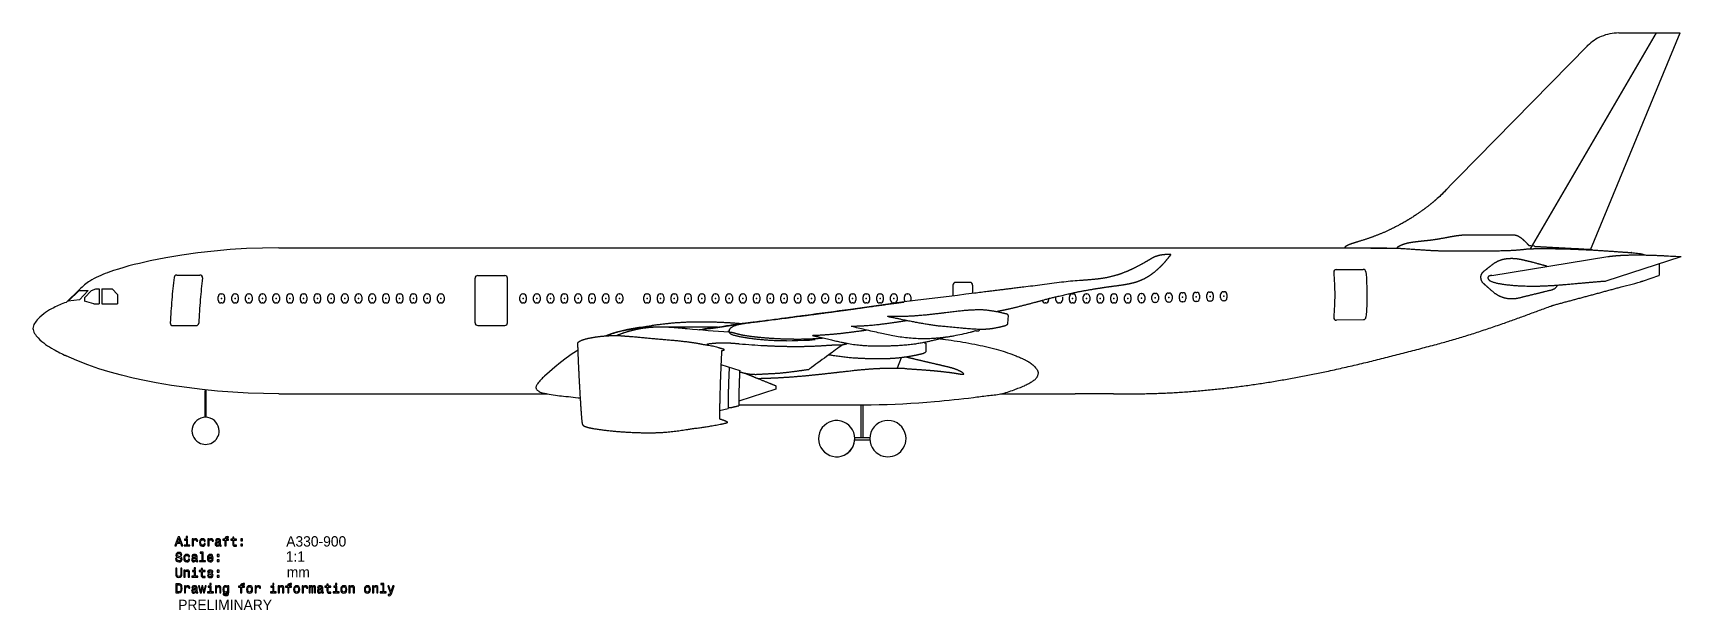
# Model space of a CAD drawing. Extents: x 73554 to 206494, y -55407 to 34157.
# Drawn here: x 73554 to 137241, y 8285 to 30577 of the extents above; entities that cross this region are included whole.
import ezdxf

# ---------------------------------------------------------------- set-up
doc = ezdxf.new("R2010")
doc.units = 0
doc.header["$MEASUREMENT"] = 0
doc.linetypes.add('SOLID', pattern=[0])
doc.layers.get('0').update_dxf_attribs({"linetype": 'CONTINUOUS'})
doc.layers.add('LAYER_0$C$L0', color=7, linetype='SOLID')

msp = doc.modelspace()

# ---------------------------------------------------------------- texts
for s, p in [('A330-900', (83340, 10737)), ('1:1', (83324, 10155)), ('mm', (83361, 9550)), ('PRELIMINARY', (79165, 8285))]:
    msp.add_text(s, height=400).set_placement(p)

# ---------------------------------------------------------------- blocks, each defined once
blk = doc.blocks.new('BLOCK0')
at = {"layer": 'LAYER_0$C$L0'}
for p, q in [((-125, -65), (-125, 65)), ((-15, 175), (15, 175)), ((125, 65), (125, -65)), ((15, -175), (-15, -175))]:
    blk.add_line(p, q, dxfattribs=at)
for centre, start, end in [((-15, 65), 89.99998, 180.00002), ((15, 65), 0, 89.99998), ((-15, -65), 180.00002, 270.00006), ((15, -65), -89.99998, 0)]:
    blk.add_arc(centre, 110, start, end, dxfattribs=at)
at = {"layer": 'LAYER_0$C$L0', "color": 2}
blk.add_point((0, 0), dxfattribs=at)

# ---------------------------------------------------------------- linework, layer by layer
at = {"linetype": 'Continuous'}
for p, q in [((80204, 15733), (80204, 16764)), ((80244, 15733), (80244, 16764)), ((105561, 14946), (105561, 16214)), ((105641, 14946), (105641, 16214)), ((105311, 14946), (105892, 14946)), ((105311, 14866), (105892, 14866))]:
    msp.add_line(p, q, dxfattribs=at)
at = {"color": 7}
for points in [[(79037, 10759), (79084, 10759), (79121, 10862), (79260, 10862), (79297, 10759), (79345, 10759), (79217, 11110), (79165, 11110)], [(79137, 10905), (79191, 11059), (79245, 10905)], [(79526, 10797), (79526, 11021), (79412, 11021), (79412, 10983), (79481, 10983), (79481, 10797), (79391, 10797), (79391, 10759), (79617, 10759), (79617, 10797)], [(79527, 11122), (79480, 11122), (79480, 11071), (79527, 11071)], [(79710, 10759), (79755, 10759), (79755, 10914), (79759, 10952), (79773, 10978), (79795, 10994), (79825, 11000), (79847, 10996), (79864, 10986), (79874, 10969), (79877, 10946), (79922, 10946), (79916, 10987), (79899, 11016), (79872, 11034), (79834, 11040), (79808, 11036), (79786, 11026), (79766, 11009), (79751, 10985), (79751, 11030), (79710, 11030)], [(80170, 10940), (80214, 10940), (80205, 10981), (80183, 11013), (80149, 11032), (80105, 11040), (80057, 11030), (80020, 11001), (79997, 10956), (79989, 10894), (79996, 10833), (80019, 10788), (80055, 10759), (80104, 10750), (80147, 10757), (80181, 10779), (80204, 10812), (80214, 10856), (80172, 10856), (80164, 10828), (80150, 10807), (80130, 10794), (80105, 10790), (80074, 10796), (80052, 10816), (80039, 10849), (80034, 10896), (80039, 10941), (80053, 10974), (80075, 10994), (80105, 11001), (80131, 10996), (80151, 10985), (80164, 10966)], [(80317, 10759), (80362, 10759), (80362, 10914), (80366, 10952), (80380, 10978), (80402, 10994), (80432, 11000), (80454, 10996), (80471, 10986), (80481, 10969), (80484, 10946), (80529, 10946), (80523, 10987), (80507, 11016), (80479, 11034), (80441, 11040), (80415, 11036), (80393, 11026), (80373, 11009), (80358, 10985), (80358, 11030), (80317, 11030)], [(80765, 10795), (80765, 10793), (80768, 10776), (80775, 10764), (80807, 10754), (80832, 10758), (80832, 10793), (80821, 10791), (80807, 10798), (80805, 10818), (80805, 10958), (80799, 10994), (80781, 11019), (80750, 11034), (80707, 11040), (80664, 11034), (80633, 11017), (80614, 10990), (80607, 10955), (80607, 10952), (80647, 10952), (80650, 10973), (80661, 10988), (80680, 10997), (80705, 11000), (80730, 10998), (80748, 10990), (80758, 10977), (80762, 10959), (80760, 10938), (80752, 10927), (80732, 10922), (80694, 10918), (80650, 10909), (80620, 10893), (80601, 10868), (80596, 10831), (80601, 10797), (80617, 10773), (80642, 10757), (80677, 10751), (80723, 10762)], [(80760, 10854), (80754, 10828), (80738, 10808), (80714, 10795), (80684, 10790), (80665, 10793), (80651, 10801), (80643, 10815), (80640, 10835), (80642, 10852), (80650, 10865), (80683, 10879), (80723, 10885), (80760, 10897)], [(80970, 10983), (80970, 10759), (81014, 10759), (81014, 10983), (81115, 10983), (81115, 11021), (81014, 11021), (81014, 11038), (81017, 11058), (81029, 11072), (81049, 11080), (81077, 11083), (81115, 11081), (81115, 11119), (81067, 11122), (81024, 11117), (80993, 11103), (80975, 11080), (80970, 11046), (80970, 11021), (80888, 11021), (80888, 10983)], [(81271, 10983), (81271, 10848), (81274, 10804), (81288, 10774), (81317, 10756), (81364, 10750), (81417, 10752), (81417, 10791), (81379, 10788), (81344, 10792), (81325, 10804), (81317, 10825), (81316, 10855), (81316, 10983), (81417, 10983), (81417, 11021), (81316, 11021), (81316, 11100), (81271, 11100), (81271, 11021), (81194, 11021), (81194, 10983)], [(81585, 10955), (81654, 10955), (81654, 11030), (81585, 11030)], [(81585, 10759), (81654, 10759), (81654, 10835), (81585, 10835)], [(79111, 10270), (79065, 10270), (79075, 10217), (79101, 10177), (79139, 10154), (79192, 10145), (79244, 10153), (79283, 10175), (79307, 10210), (79316, 10256), (79309, 10297), (79288, 10324), (79253, 10342), (79207, 10355), (79168, 10365), (79142, 10376), (79128, 10392), (79123, 10417), (79128, 10440), (79141, 10457), (79161, 10468), (79189, 10472), (79217, 10467), (79239, 10454), (79254, 10431), (79261, 10400), (79307, 10400), (79307, 10401), (79299, 10449), (79275, 10484), (79238, 10506), (79187, 10514), (79142, 10506), (79107, 10485), (79084, 10452), (79076, 10410), (79082, 10372), (79102, 10346), (79132, 10329), (79173, 10316), (79214, 10305), (79245, 10293), (79263, 10277), (79270, 10251), (79264, 10224), (79248, 10204), (79225, 10192), (79194, 10188), (79160, 10193), (79133, 10209), (79117, 10235)], [(79562, 10336), (79606, 10336), (79597, 10376), (79576, 10408), (79542, 10428), (79498, 10435), (79450, 10425), (79413, 10397), (79390, 10351), (79381, 10289), (79389, 10228), (79412, 10183), (79448, 10155), (79496, 10145), (79540, 10153), (79574, 10174), (79597, 10207), (79607, 10252), (79565, 10252), (79557, 10223), (79543, 10202), (79523, 10189), (79498, 10185), (79467, 10192), (79445, 10212), (79431, 10244), (79427, 10291), (79431, 10336), (79445, 10369), (79468, 10389), (79498, 10396), (79524, 10392), (79544, 10380), (79557, 10361)], [(79855, 10190), (79855, 10189), (79857, 10171), (79865, 10159), (79896, 10150), (79921, 10154), (79921, 10188), (79910, 10186), (79896, 10193), (79894, 10213), (79894, 10353), (79888, 10389), (79870, 10414), (79839, 10430), (79796, 10435), (79754, 10429), (79722, 10412), (79703, 10385), (79696, 10350), (79696, 10347), (79736, 10347), (79740, 10368), (79751, 10383), (79769, 10392), (79794, 10396), (79819, 10393), (79837, 10386), (79847, 10373), (79851, 10354), (79849, 10333), (79841, 10323), (79821, 10318), (79783, 10314), (79740, 10305), (79709, 10288), (79691, 10263), (79685, 10226), (79690, 10193), (79706, 10168), (79731, 10152), (79766, 10147), (79813, 10157)], [(79849, 10250), (79843, 10223), (79827, 10203), (79803, 10190), (79773, 10185), (79754, 10188), (79741, 10196), (79732, 10210), (79729, 10230), (79731, 10248), (79740, 10260), (79772, 10274), (79813, 10280), (79849, 10292)], [(80085, 10480), (80085, 10192), (79994, 10192), (79994, 10155), (80221, 10155), (80221, 10192), (80130, 10192), (80130, 10517), (80016, 10517), (80016, 10480)], [(80340, 10277), (80517, 10277), (80518, 10298), (80510, 10356), (80487, 10399), (80452, 10426), (80405, 10435), (80359, 10425), (80324, 10397), (80301, 10351), (80293, 10290), (80301, 10228), (80324, 10183), (80358, 10155), (80404, 10145), (80443, 10152), (80475, 10169), (80499, 10196), (80513, 10232), (80469, 10232), (80460, 10212), (80447, 10197), (80409, 10185), (80381, 10191), (80359, 10208), (80345, 10237), (80340, 10276)], [(80340, 10315), (80345, 10349), (80359, 10375), (80380, 10391), (80407, 10396), (80433, 10391), (80454, 10375), (80467, 10349), (80471, 10315)], [(80674, 10350), (80744, 10350), (80744, 10426), (80674, 10426)], [(80674, 10155), (80744, 10155), (80744, 10230), (80674, 10230)], [(79070, 9683), (79077, 9620), (79100, 9575), (79137, 9550), (79191, 9540), (79244, 9550), (79282, 9575), (79304, 9620), (79311, 9683), (79311, 9900), (79264, 9900), (79264, 9681), (79260, 9638), (79246, 9607), (79223, 9589), (79191, 9583), (79158, 9589), (79134, 9607), (79121, 9637), (79117, 9681), (79117, 9900), (79070, 9900)], [(79390, 9550), (79434, 9550), (79434, 9706), (79439, 9742), (79454, 9768), (79476, 9785), (79507, 9791), (79531, 9786), (79546, 9772), (79553, 9749), (79556, 9719), (79556, 9550), (79600, 9550), (79600, 9728), (79598, 9764), (79589, 9794), (79559, 9821), (79513, 9830), (79487, 9827), (79466, 9817), (79447, 9801), (79432, 9780), (79432, 9821), (79390, 9821)], [(79829, 9587), (79829, 9812), (79715, 9812), (79715, 9774), (79785, 9774), (79785, 9587), (79694, 9587), (79694, 9550), (79921, 9550), (79921, 9587)], [(79831, 9912), (79784, 9912), (79784, 9862), (79831, 9862)], [(80057, 9774), (80057, 9638), (80060, 9594), (80074, 9564), (80102, 9547), (80150, 9540), (80202, 9543), (80202, 9581), (80164, 9578), (80129, 9582), (80111, 9595), (80103, 9616), (80101, 9646), (80101, 9774), (80202, 9774), (80202, 9812), (80101, 9812), (80101, 9891), (80057, 9891), (80057, 9812), (79980, 9812), (79980, 9774)], [(80433, 9708), (80391, 9718), (80359, 9730), (80348, 9753), (80351, 9770), (80362, 9782), (80379, 9790), (80404, 9793), (80427, 9790), (80446, 9781), (80458, 9767), (80463, 9749), (80507, 9749), (80507, 9750), (80499, 9783), (80478, 9808), (80446, 9824), (80404, 9830), (80361, 9824), (80330, 9808), (80310, 9783), (80304, 9752), (80308, 9722), (80323, 9700), (80346, 9685), (80380, 9675), (80429, 9663), (80459, 9650), (80467, 9640), (80470, 9625), (80466, 9606), (80454, 9592), (80434, 9583), (80408, 9580), (80380, 9583), (80360, 9593), (80346, 9611), (80341, 9634), (80298, 9634), (80305, 9594), (80326, 9565), (80358, 9547), (80404, 9540), (80451, 9547), (80486, 9565), (80507, 9593), (80515, 9630), (80509, 9661), (80493, 9683), (80468, 9697)], [(80674, 9746), (80744, 9746), (80744, 9821), (80674, 9821)], [(80674, 9550), (80744, 9550), (80744, 9625), (80674, 9625)], [(79190, 9295), (79074, 9295), (79074, 8945), (79190, 8945), (79245, 8956), (79286, 8990), (79311, 9045), (79320, 9120), (79312, 9197), (79302, 9227), (79288, 9251), (79247, 9284), (79221, 9292)], [(79187, 9254), (79225, 9246), (79251, 9223), (79267, 9181), (79272, 9120), (79266, 9061), (79251, 9020), (79224, 8995), (79187, 8987), (79121, 8987), (79121, 9254)], [(79407, 8945), (79451, 8945), (79451, 9100), (79456, 9138), (79469, 9164), (79491, 9180), (79521, 9186), (79543, 9182), (79560, 9172), (79570, 9155), (79574, 9132), (79618, 9132), (79612, 9173), (79596, 9202), (79568, 9220), (79530, 9226), (79505, 9222), (79482, 9212), (79463, 9194), (79447, 9171), (79447, 9216), (79407, 9216)], [(79855, 8981), (79855, 8979), (79857, 8962), (79865, 8950), (79896, 8940), (79921, 8944), (79921, 8979), (79910, 8977), (79896, 8984), (79894, 9004), (79894, 9144), (79888, 9180), (79870, 9205), (79839, 9220), (79796, 9226), (79754, 9220), (79722, 9203), (79703, 9176), (79696, 9141), (79696, 9138), (79736, 9138), (79740, 9159), (79751, 9174), (79769, 9183), (79794, 9186), (79819, 9184), (79837, 9176), (79847, 9163), (79851, 9145), (79849, 9124), (79841, 9113), (79821, 9108), (79783, 9104), (79740, 9095), (79709, 9079), (79691, 9054), (79685, 9016), (79690, 8983), (79706, 8958), (79731, 8943), (79766, 8937), (79813, 8948)], [(79849, 9040), (79843, 9014), (79827, 8994), (79803, 8981), (79773, 8976), (79754, 8979), (79741, 8987), (79732, 9001), (79729, 9021), (79731, 9038), (79740, 9051), (79772, 9065), (79813, 9071), (79849, 9083)], [(80061, 8945), (80102, 9175), (80142, 8945), (80184, 8945), (80251, 9216), (80208, 9216), (80163, 8986), (80123, 9216), (80079, 9216), (80040, 8986), (79995, 9216), (79952, 9216), (80019, 8945)], [(80436, 8983), (80436, 9207), (80323, 9207), (80323, 9169), (80392, 9169), (80392, 8983), (80301, 8983), (80301, 8945), (80528, 8945), (80528, 8983)], [(80438, 9307), (80391, 9307), (80391, 9257), (80438, 9257)], [(80604, 8945), (80649, 8945), (80649, 9102), (80653, 9138), (80668, 9164), (80691, 9180), (80721, 9186), (80745, 9181), (80760, 9167), (80768, 9145), (80770, 9114), (80770, 8945), (80815, 8945), (80815, 9123), (80813, 9159), (80804, 9189), (80774, 9216), (80727, 9226), (80702, 9222), (80680, 9213), (80661, 9197), (80647, 9175), (80647, 9216), (80604, 9216)], [(81119, 8957), (81119, 9216), (81076, 9216), (81076, 9172), (81042, 9212), (81020, 9222), (80997, 9226), (80954, 9216), (80921, 9187), (80899, 9142), (80891, 9081), (80899, 9019), (80921, 8974), (80954, 8945), (80997, 8936), (81021, 8939), (81041, 8948), (81076, 8987), (81076, 8948), (81072, 8918), (81061, 8896), (81040, 8884), (81008, 8879), (80981, 8882), (80961, 8890), (80949, 8903), (80946, 8921), (80903, 8921), (80903, 8919), (80910, 8886), (80930, 8862), (80962, 8847), (81006, 8841), (81058, 8849), (81093, 8870), (81113, 8907)], [(80937, 9081), (80942, 9126), (80955, 9159), (80977, 9179), (81005, 9186), (81035, 9179), (81057, 9159), (81070, 9126), (81075, 9081), (81070, 9035), (81057, 9002), (81035, 8982), (81005, 8976), (80977, 8982), (80955, 9002), (80942, 9036)], [(81577, 9169), (81577, 8945), (81621, 8945), (81621, 9169), (81722, 9169), (81722, 9207), (81621, 9207), (81621, 9224), (81625, 9244), (81636, 9258), (81656, 9266), (81684, 9269), (81722, 9267), (81722, 9305), (81674, 9307), (81631, 9303), (81600, 9289), (81582, 9266), (81577, 9232), (81577, 9207), (81496, 9207), (81496, 9169)], [(81806, 9081), (81814, 9019), (81837, 8974), (81874, 8945), (81923, 8936), (81972, 8945), (82009, 8973), (82032, 9018), (82041, 9081), (82032, 9142), (82009, 9188), (81972, 9216), (81923, 9226), (81874, 9216), (81837, 9187), (81814, 9142)], [(81851, 9081), (81856, 9126), (81870, 9159), (81892, 9179), (81923, 9186), (81953, 9179), (81976, 9160), (81990, 9126), (81995, 9081), (81990, 9035), (81976, 9002), (81953, 8982), (81923, 8975), (81892, 8982), (81870, 9002), (81856, 9035)], [(82139, 8945), (82183, 8945), (82183, 9100), (82188, 9138), (82202, 9164), (82224, 9180), (82254, 9186), (82276, 9182), (82292, 9172), (82302, 9155), (82306, 9132), (82351, 9132), (82345, 9173), (82328, 9202), (82300, 9220), (82263, 9226), (82237, 9222), (82215, 9212), (82195, 9194), (82179, 9171), (82179, 9216), (82139, 9216)], [(82865, 8983), (82865, 9207), (82751, 9207), (82751, 9169), (82821, 9169), (82821, 8983), (82730, 8983), (82730, 8945), (82957, 8945), (82957, 8983)], [(82867, 9307), (82820, 9307), (82820, 9257), (82867, 9257)], [(83033, 8945), (83078, 8945), (83078, 9102), (83082, 9138), (83097, 9164), (83119, 9180), (83150, 9186), (83174, 9181), (83189, 9167), (83197, 9145), (83199, 9114), (83199, 8945), (83244, 8945), (83244, 9123), (83242, 9159), (83232, 9189), (83203, 9216), (83156, 9226), (83131, 9222), (83109, 9213), (83090, 9197), (83076, 9175), (83076, 9216), (83033, 9216)], [(83398, 9169), (83398, 8945), (83443, 8945), (83443, 9169), (83544, 9169), (83544, 9207), (83443, 9207), (83443, 9224), (83446, 9244), (83458, 9258), (83478, 9266), (83506, 9269), (83544, 9267), (83544, 9305), (83496, 9307), (83452, 9303), (83422, 9289), (83404, 9266), (83398, 9232), (83398, 9207), (83317, 9207), (83317, 9169)], [(83627, 9081), (83635, 9019), (83659, 8974), (83695, 8945), (83745, 8936), (83794, 8945), (83831, 8973), (83854, 9018), (83862, 9081), (83854, 9142), (83831, 9188), (83794, 9216), (83745, 9226), (83695, 9216), (83659, 9187), (83635, 9142)], [(83673, 9081), (83677, 9126), (83691, 9159), (83714, 9179), (83745, 9186), (83775, 9179), (83798, 9160), (83812, 9126), (83817, 9081), (83812, 9035), (83798, 9002), (83775, 8982), (83745, 8975), (83714, 8982), (83691, 9002), (83677, 9035)], [(83961, 8945), (84005, 8945), (84005, 9100), (84010, 9138), (84023, 9164), (84045, 9180), (84075, 9186), (84097, 9182), (84114, 9172), (84124, 9155), (84128, 9132), (84173, 9132), (84166, 9173), (84150, 9202), (84122, 9220), (84084, 9226), (84059, 9222), (84036, 9212), (84017, 9194), (84001, 9171), (84001, 9216), (83961, 9216)], [(84230, 8945), (84271, 8945), (84271, 9126), (84273, 9154), (84281, 9173), (84293, 9185), (84308, 9189), (84320, 9185), (84328, 9175), (84332, 9158), (84333, 9135), (84333, 8945), (84372, 8945), (84372, 9126), (84374, 9153), (84382, 9173), (84394, 9185), (84409, 9189), (84421, 9185), (84429, 9175), (84434, 9135), (84434, 8945), (84475, 8945), (84475, 9132), (84473, 9171), (84465, 9201), (84448, 9219), (84422, 9226), (84391, 9216), (84368, 9186), (84349, 9215), (84318, 9226), (84289, 9216), (84269, 9187), (84269, 9216), (84230, 9216)], [(84712, 8981), (84712, 8979), (84715, 8962), (84722, 8950), (84754, 8940), (84779, 8944), (84779, 8979), (84768, 8977), (84754, 8984), (84751, 9004), (84751, 9144), (84745, 9180), (84728, 9205), (84697, 9220), (84654, 9226), (84611, 9220), (84580, 9203), (84560, 9176), (84554, 9141), (84554, 9138), (84594, 9138), (84597, 9159), (84608, 9174), (84626, 9183), (84652, 9186), (84677, 9184), (84694, 9176), (84705, 9163), (84709, 9145), (84707, 9124), (84699, 9113), (84678, 9108), (84641, 9104), (84597, 9095), (84566, 9079), (84548, 9054), (84543, 9016), (84548, 8983), (84563, 8958), (84589, 8943), (84623, 8937), (84670, 8948)], [(84707, 9040), (84701, 9014), (84685, 8994), (84661, 8981), (84631, 8976), (84612, 8979), (84598, 8987), (84590, 9001), (84587, 9021), (84589, 9038), (84597, 9051), (84629, 9065), (84670, 9071), (84707, 9083)], [(84914, 9169), (84914, 9034), (84917, 8990), (84932, 8959), (84960, 8942), (85008, 8936), (85060, 8938), (85060, 8977), (85022, 8974), (84987, 8978), (84968, 8990), (84960, 9011), (84959, 9041), (84959, 9169), (85060, 9169), (85060, 9207), (84959, 9207), (84959, 9286), (84914, 9286), (84914, 9207), (84838, 9207), (84838, 9169)], [(85294, 8983), (85294, 9207), (85180, 9207), (85180, 9169), (85250, 9169), (85250, 8983), (85159, 8983), (85159, 8945), (85386, 8945), (85386, 8983)], [(85296, 9307), (85249, 9307), (85249, 9257), (85296, 9257)], [(85449, 9081), (85457, 9019), (85480, 8974), (85517, 8945), (85566, 8936), (85615, 8945), (85652, 8973), (85675, 9018), (85684, 9081), (85675, 9142), (85652, 9188), (85615, 9216), (85566, 9226), (85517, 9216), (85480, 9187), (85457, 9142)], [(85494, 9081), (85499, 9126), (85513, 9159), (85536, 9179), (85566, 9186), (85597, 9179), (85619, 9160), (85634, 9126), (85639, 9081), (85634, 9035), (85619, 9002), (85597, 8982), (85566, 8975), (85536, 8982), (85513, 9002), (85499, 9035)], [(85766, 8945), (85810, 8945), (85810, 9102), (85815, 9138), (85829, 9164), (85852, 9180), (85882, 9186), (85906, 9181), (85922, 9167), (85929, 9145), (85932, 9114), (85932, 8945), (85976, 8945), (85976, 9123), (85974, 9159), (85965, 9189), (85935, 9216), (85889, 9226), (85863, 9222), (85841, 9213), (85823, 9197), (85808, 9175), (85808, 9216), (85766, 9216)], [(86360, 9081), (86368, 9019), (86391, 8974), (86428, 8945), (86477, 8936), (86526, 8945), (86563, 8973), (86586, 9018), (86595, 9081), (86586, 9142), (86563, 9188), (86526, 9216), (86477, 9226), (86428, 9216), (86391, 9187), (86368, 9142)], [(86405, 9081), (86410, 9126), (86424, 9159), (86447, 9179), (86477, 9186), (86508, 9179), (86530, 9160), (86544, 9126), (86549, 9081), (86544, 9035), (86530, 9002), (86508, 8982), (86477, 8975), (86447, 8982), (86424, 9002), (86410, 9035)], [(86676, 8945), (86721, 8945), (86721, 9102), (86725, 9138), (86740, 9164), (86763, 9180), (86793, 9186), (86817, 9181), (86832, 9167), (86840, 9145), (86842, 9114), (86842, 8945), (86887, 8945), (86887, 9123), (86885, 9159), (86876, 9189), (86846, 9216), (86800, 9226), (86774, 9222), (86752, 9213), (86733, 9197), (86719, 9175), (86719, 9216), (86676, 9216)], [(87068, 9270), (87068, 8983), (86977, 8983), (86977, 8945), (87203, 8945), (87203, 8983), (87113, 8983), (87113, 9307), (86999, 9307), (86999, 9270)], [(87466, 9216), (87388, 8993), (87312, 9216), (87264, 9216), (87366, 8930), (87357, 8905), (87343, 8888), (87319, 8882), (87279, 8887), (87279, 8844), (87322, 8840), (87352, 8844), (87374, 8857), (87390, 8879), (87403, 8911), (87513, 9216)]]:
    msp.add_lwpolyline(points, close=True, dxfattribs=at)
at = {"layer": 'LAYER_0$C$L0'}
for p, q in [((136281, 30577), (131411, 22242)), ((133738, 22197), (137211, 30577)), ((134831, 30577), (137211, 30577)), ((127926, 24270), (133641, 30098)), ((129080, 22781), (130666, 22781)), ((131364, 22371), (131438, 22370)), ((131438, 22370), (131569, 22350)), ((131569, 22350), (131596, 22334)), ((83053, 22277), (115966, 22277)), ((115966, 22277), (125871, 22277)), ((129932, 21213), (134406, 21937)), ((133749, 22221), (133860, 22191)), ((134343, 20997), (137241, 21940)), ((136392, 21663), (136392, 21215)), ((79108, 21224), (80006, 21224)), ((90640, 19377), (90640, 21107)), ((90740, 21207), (91790, 21207)), ((91890, 19377), (91890, 21107)), ((123919, 21442), (124963, 21442)), ((135792, 21003), (136385, 21205)), ((75356, 20670), (74833, 20170)), ((75338, 20627), (74913, 20221)), ((75338, 20627), (75693, 20627)), ((75693, 20627), (75352, 20267)), ((75810, 20627), (75548, 20350)), ((75810, 20627), (75988, 20697)), ((75988, 20697), (76118, 20697)), ((76118, 20697), (76118, 20117)), ((76213, 20697), (76611, 20697)), ((76213, 20697), (76213, 20117)), ((76611, 20697), (76818, 20473)), ((76818, 20473), (76818, 20117)), ((107227, 20257), (107227, 20387)), ((107337, 20497), (107367, 20497)), ((107477, 20387), (107477, 20257)), ((109107, 20841), (109107, 20418)), ((109767, 20941), (109207, 20941)), ((109867, 20841), (109867, 20514)), ((113083, 20257), (113083, 20387)), ((113333, 20387), (113333, 20257)), ((75352, 20267), (74913, 20221)), ((75548, 20350), (75548, 20216)), ((75903, 20117), (75548, 20216)), ((75903, 20117), (76118, 20117)), ((76213, 20117), (76818, 20117)), ((112694, 20147), (112664, 20147)), ((112804, 20310), (112804, 20257)), ((113223, 20147), (113193, 20147)), ((78960, 19274), (79860, 19274)), ((90740, 19277), (91790, 19277)), ((99988, 19220), (99992, 19220)), ((110112, 19125), (110113, 19081)), ((111237, 19666), (111215, 19349)), ((124968, 19502), (123921, 19481)), ((108061, 18565), (108055, 18281)), ((110000, 19073), (110107, 19075)), ((107110, 18033), (106951, 17626)), ((100140, 17774), (100865, 17541)), ((83053, 16637), (93413, 16637)), ((102257, 16822), (100827, 16352)), ((102261, 16952), (102257, 16822)), ((110944, 16637), (113833, 16637)), ((115310, 16637), (113833, 16637)), ((100083, 15993), (100417, 16076)), ((100854, 16217), (105946, 16217))]:
    msp.add_line(p, q, dxfattribs=at)
for points in [[(134831, 30577), (134745, 30574), (134659, 30567), (134574, 30556), (134489, 30541), (134405, 30522), (134322, 30499), (134240, 30472), (134160, 30441), (134088, 30409), (134018, 30373), (133950, 30334), (133884, 30292), (133820, 30247), (133758, 30200), (133698, 30150), (133640, 30097), (133629, 30086), (133618, 30075), (133607, 30064), (133596, 30053), (133585, 30042), (133574, 30031), (133563, 30019), (133553, 30008)], [(128186, 24536), (128141, 24490), (128096, 24444), (128051, 24399), (128006, 24353), (127960, 24308), (127914, 24264), (127867, 24220), (127820, 24177), (127808, 24166), (127795, 24156), (127783, 24145), (127771, 24134), (127758, 24124), (127746, 24113), (127733, 24102), (127721, 24092), (127707, 24080), (127693, 24068), (127679, 24057), (127665, 24045), (127651, 24033), (127637, 24022), (127622, 24010), (127608, 23998), (127597, 23989), (127586, 23980), (127575, 23972), (127564, 23963), (127552, 23954), (127541, 23945), (127530, 23936), (127519, 23927), (127498, 23911), (127478, 23895), (127458, 23880), (127437, 23864), (127417, 23848), (127396, 23833), (127376, 23817), (127355, 23802), (127341, 23792), (127327, 23781), (127312, 23771), (127298, 23760), (127284, 23750), (127270, 23739), (127255, 23729), (127241, 23718), (127219, 23703), (127197, 23687), (127174, 23671), (127152, 23655), (127130, 23640), (127108, 23624), (127085, 23609), (127063, 23593), (127031, 23572), (127000, 23551), (126969, 23530), (126937, 23509), (126905, 23488), (126874, 23468), (126842, 23447), (126810, 23427), (126795, 23418), (126781, 23409), (126766, 23400), (126752, 23391), (126737, 23382), (126722, 23373), (126708, 23364), (126693, 23355), (126655, 23332), (126616, 23309), (126577, 23287), (126539, 23264), (126500, 23242), (126461, 23220), (126421, 23199), (126382, 23177), (126353, 23161), (126323, 23145), (126293, 23129), (126263, 23114), (126233, 23098), (126203, 23083), (126173, 23067), (126143, 23052), (126122, 23042), (126100, 23031), (126079, 23021), (126058, 23010), (126037, 23000), (126015, 22990), (125994, 22979), (125972, 22969), (125946, 22957), (125920, 22945), (125894, 22933), (125868, 22921), (125842, 22910), (125816, 22898), (125790, 22886), (125763, 22875), (125739, 22864), (125714, 22853), (125689, 22843), (125665, 22832), (125640, 22822), (125615, 22812), (125590, 22801), (125565, 22791), (125540, 22781), (125515, 22771), (125489, 22761), (125464, 22751), (125439, 22741), (125413, 22732), (125388, 22722), (125362, 22713), (125344, 22706), (125325, 22699), (125306, 22692), (125288, 22686), (125269, 22679), (125250, 22672), (125231, 22666), (125213, 22659), (125187, 22650), (125162, 22641), (125136, 22633), (125111, 22624), (125085, 22615), (125059, 22607), (125034, 22598), (125008, 22590), (124981, 22581), (124953, 22572), (124925, 22563), (124898, 22555), (124870, 22546), (124842, 22538), (124815, 22529), (124787, 22521), (124771, 22516), (124754, 22511), (124738, 22506), (124721, 22501), (124705, 22495), (124688, 22490), (124672, 22485), (124655, 22480), (124644, 22477), (124633, 22473), (124621, 22469), (124610, 22466), (124599, 22462), (124587, 22458), (124576, 22455), (124565, 22451), (124560, 22449), (124555, 22448), (124550, 22446), (124544, 22444), (124539, 22443), (124534, 22441), (124529, 22439), (124524, 22438), (124518, 22435), (124512, 22433), (124506, 22431), (124499, 22429), (124493, 22427), (124487, 22425), (124481, 22423), (124475, 22420), (124468, 22418), (124461, 22416), (124455, 22413), (124448, 22411), (124441, 22408), (124434, 22405), (124428, 22403), (124421, 22400), (124415, 22398), (124409, 22395), (124402, 22393), (124396, 22390), (124390, 22387), (124384, 22385), (124378, 22382), (124372, 22379), (124368, 22377), (124364, 22376), (124360, 22374), (124356, 22372), (124353, 22370), (124349, 22368), (124345, 22366), (124341, 22364), (124338, 22363), (124336, 22361), (124333, 22360), (124330, 22358), (124327, 22357), (124324, 22355), (124321, 22354), (124318, 22352), (124316, 22351), (124313, 22349), (124310, 22347), (124308, 22346), (124305, 22344), (124303, 22343), (124300, 22341), (124297, 22340), (124295, 22338), (124293, 22337), (124290, 22335), (124288, 22333), (124285, 22332), (124283, 22330), (124281, 22329), (124278, 22327), (124276, 22326), (124274, 22324), (124272, 22323), (124271, 22321), (124269, 22319), (124267, 22318), (124265, 22316), (124263, 22315), (124262, 22314), (124261, 22312), (124260, 22311), (124258, 22310), (124257, 22309), (124256, 22308), (124255, 22307), (124254, 22306), (124253, 22304), (124251, 22303), (124249, 22301), (124248, 22299), (124247, 22297), (124245, 22296), (124244, 22294), (124243, 22292), (124241, 22290), (124240, 22289), (124239, 22287), (124239, 22286), (124238, 22284), (124237, 22283), (124236, 22281), (124235, 22279), (124235, 22279), (124235, 22279), (124235, 22278), (124235, 22278), (124235, 22278), (124235, 22278), (124235, 22277), (124234, 22277)], [(126279, 22263), (126279, 22264), (126279, 22266), (126279, 22268), (126279, 22269), (126279, 22271), (126279, 22273), (126279, 22274), (126279, 22276), (126279, 22277), (126279, 22278), (126280, 22279), (126280, 22280), (126280, 22282), (126280, 22283), (126280, 22284), (126280, 22285), (126281, 22287), (126282, 22288), (126282, 22290), (126283, 22292), (126284, 22293), (126285, 22295), (126286, 22297), (126287, 22298), (126288, 22299), (126289, 22300), (126290, 22301), (126290, 22302), (126291, 22303), (126292, 22304), (126293, 22305), (126293, 22305), (126294, 22306), (126295, 22307), (126295, 22307), (126296, 22308), (126297, 22309), (126297, 22309), (126298, 22310), (126298, 22311), (126299, 22311), (126300, 22312), (126301, 22313), (126302, 22314), (126303, 22315), (126304, 22316), (126305, 22317), (126306, 22317), (126307, 22318), (126308, 22319), (126309, 22320), (126310, 22321), (126311, 22322), (126312, 22323), (126314, 22324), (126315, 22324), (126316, 22326), (126318, 22327), (126319, 22328), (126321, 22329), (126323, 22330), (126324, 22331), (126326, 22332), (126328, 22334), (126329, 22335), (126331, 22336), (126332, 22337), (126334, 22338), (126335, 22338), (126337, 22339), (126338, 22340), (126340, 22341), (126342, 22343), (126344, 22344), (126346, 22345), (126348, 22346), (126350, 22347), (126352, 22349), (126354, 22350), (126356, 22351), (126358, 22352), (126359, 22353), (126361, 22354), (126362, 22354), (126364, 22355), (126366, 22356), (126367, 22357), (126369, 22358), (126371, 22359), (126374, 22360), (126376, 22362), (126379, 22363), (126381, 22364), (126383, 22365), (126386, 22366), (126388, 22368), (126391, 22369), (126394, 22370), (126397, 22372), (126399, 22373), (126402, 22374), (126405, 22375), (126408, 22377), (126410, 22378), (126413, 22379), (126416, 22380), (126419, 22382), (126422, 22383), (126424, 22384), (126427, 22385), (126430, 22386), (126433, 22388), (126443, 22392), (126453, 22396), (126463, 22399), (126473, 22403), (126483, 22407), (126493, 22411), (126503, 22414), (126513, 22418), (126526, 22422), (126538, 22426), (126551, 22430), (126563, 22434), (126576, 22438), (126589, 22441), (126602, 22445), (126614, 22448), (126630, 22452), (126645, 22456), (126660, 22460), (126675, 22464), (126691, 22467), (126706, 22470), (126721, 22474), (126737, 22477), (126750, 22480), (126763, 22482), (126777, 22485), (126790, 22487), (126803, 22489), (126816, 22492), (126830, 22494), (126843, 22496), (126855, 22498), (126867, 22500), (126879, 22502), (126892, 22504), (126904, 22505), (126916, 22507), (126928, 22509), (126940, 22510), (126958, 22513), (126975, 22515), (126993, 22517), (127010, 22519), (127028, 22521), (127045, 22523), (127063, 22525), (127080, 22527), (127093, 22529), (127106, 22530), (127118, 22532), (127131, 22533), (127144, 22534), (127156, 22536), (127169, 22537), (127182, 22538), (127195, 22540), (127209, 22541), (127223, 22543), (127237, 22544), (127251, 22545), (127265, 22547), (127279, 22548), (127293, 22550), (127306, 22551), (127319, 22552), (127333, 22554), (127346, 22555), (127360, 22557), (127373, 22558), (127386, 22560), (127400, 22561), (127410, 22562), (127421, 22563), (127431, 22565), (127442, 22566), (127453, 22567), (127463, 22568), (127474, 22569), (127484, 22571), (127502, 22573), (127519, 22575), (127537, 22577), (127554, 22579), (127571, 22581), (127589, 22583), (127606, 22585), (127623, 22588), (127640, 22590), (127656, 22592), (127673, 22594), (127689, 22597), (127705, 22599), (127722, 22601), (127738, 22604), (127755, 22606), (127767, 22608), (127780, 22610), (127793, 22612), (127805, 22614), (127818, 22616), (127830, 22618), (127843, 22620), (127856, 22622), (127869, 22624), (127882, 22626), (127896, 22629), (127909, 22631), (127922, 22633), (127936, 22635), (127949, 22638), (127963, 22640), (127984, 22644), (128006, 22648), (128028, 22652), (128049, 22655), (128071, 22659), (128093, 22663), (128115, 22667), (128136, 22671), (128151, 22674), (128165, 22677), (128180, 22680), (128195, 22682), (128209, 22685), (128224, 22688), (128238, 22691), (128253, 22693), (128270, 22696), (128286, 22699), (128303, 22702), (128319, 22706), (128336, 22709), (128352, 22712), (128369, 22715), (128385, 22718), (128397, 22720), (128409, 22722), (128420, 22724), (128432, 22726), (128443, 22728), (128455, 22730), (128467, 22732), (128478, 22734), (128493, 22736), (128507, 22738), (128522, 22741), (128536, 22743), (128551, 22745), (128565, 22747), (128580, 22749), (128594, 22752), (128605, 22753), (128616, 22755), (128628, 22756), (128639, 22758), (128650, 22759), (128661, 22761), (128672, 22762), (128684, 22763), (128696, 22765), (128709, 22766), (128722, 22767), (128734, 22769), (128747, 22770), (128760, 22771), (128772, 22772), (128785, 22773), (128798, 22774), (128811, 22775), (128824, 22776), (128838, 22777), (128851, 22778), (128864, 22778), (128877, 22779), (128890, 22780), (128904, 22780), (128919, 22780), (128933, 22780), (128947, 22781), (128962, 22781), (128976, 22781), (128990, 22781), (129004, 22781), (129014, 22781), (129023, 22781), (129033, 22781), (129042, 22781), (129052, 22781), (129061, 22781), (129071, 22781), (129080, 22781)], [(130666, 22781), (130676, 22781), (130686, 22781), (130697, 22781), (130707, 22781), (130718, 22781), (130728, 22781), (130739, 22781), (130749, 22781), (130753, 22781), (130756, 22781), (130760, 22781), (130763, 22781), (130767, 22781), (130770, 22781), (130774, 22781), (130777, 22780), (130781, 22780), (130784, 22780), (130788, 22780), (130791, 22780), (130795, 22779), (130798, 22779), (130802, 22778), (130805, 22778), (130807, 22778), (130810, 22777), (130812, 22777), (130815, 22777), (130817, 22776), (130820, 22776), (130822, 22775), (130824, 22775), (130828, 22774), (130831, 22773), (130835, 22772), (130839, 22772), (130842, 22771), (130846, 22770), (130849, 22769), (130853, 22768), (130856, 22767), (130860, 22766), (130863, 22765), (130866, 22764), (130870, 22763), (130873, 22762), (130876, 22761), (130879, 22760), (130885, 22758), (130890, 22757), (130895, 22755), (130901, 22753), (130906, 22751), (130911, 22749), (130916, 22747), (130922, 22744), (130927, 22742), (130932, 22740), (130937, 22738), (130942, 22735), (130947, 22733), (130951, 22731), (130956, 22728), (130961, 22726), (130966, 22723), (130970, 22721), (130974, 22718), (130979, 22716), (130983, 22713), (130988, 22711), (130992, 22708), (130996, 22705), (130999, 22704), (131001, 22702), (131003, 22700), (131006, 22699), (131008, 22697), (131011, 22696), (131013, 22694), (131016, 22692), (131020, 22689), (131025, 22686), (131029, 22683), (131034, 22680), (131038, 22677), (131042, 22673), (131047, 22670), (131051, 22667), (131056, 22663), (131060, 22660), (131065, 22656), (131070, 22653), (131074, 22649), (131079, 22645), (131083, 22642), (131088, 22638), (131092, 22635), (131095, 22632), (131099, 22629), (131103, 22626), (131107, 22623), (131110, 22620), (131114, 22617), (131118, 22613), (131121, 22610), (131125, 22607), (131129, 22603), (131133, 22600), (131137, 22597), (131141, 22593), (131145, 22590), (131148, 22586), (131152, 22583), (131155, 22581), (131158, 22578), (131162, 22575), (131165, 22572), (131168, 22569), (131171, 22566), (131175, 22563), (131179, 22558), (131184, 22554), (131189, 22549), (131193, 22545), (131198, 22541), (131203, 22536), (131208, 22532), (131212, 22527), (131217, 22523), (131221, 22519), (131225, 22514), (131230, 22510), (131234, 22506), (131238, 22502), (131243, 22497), (131247, 22493), (131251, 22489), (131255, 22484), (131260, 22480), (131264, 22475), (131268, 22471), (131272, 22467), (131276, 22462), (131281, 22458), (131284, 22454), (131288, 22450), (131291, 22447), (131294, 22443), (131298, 22439), (131301, 22435), (131305, 22432), (131308, 22428), (131312, 22423), (131316, 22418), (131320, 22413), (131324, 22408), (131328, 22404), (131332, 22399), (131336, 22394), (131341, 22390), (131343, 22387), (131346, 22385), (131349, 22383), (131352, 22380), (131355, 22378), (131358, 22376), (131361, 22373), (131364, 22371)], [(131596, 22334), (131617, 22333), (131639, 22332), (131660, 22331), (131682, 22329), (131703, 22328), (131725, 22327), (131746, 22326), (131768, 22325), (131792, 22323), (131817, 22322), (131841, 22321), (131866, 22320), (131890, 22318), (131915, 22317), (131939, 22316), (131964, 22314), (131996, 22313), (132028, 22311), (132061, 22309), (132093, 22308), (132125, 22306), (132158, 22304), (132190, 22303), (132222, 22301), (132272, 22298), (132321, 22296), (132371, 22293), (132420, 22291), (132469, 22288), (132519, 22285), (132568, 22283), (132618, 22280), (132693, 22276), (132768, 22272), (132843, 22268), (132918, 22265), (132993, 22261), (133068, 22257), (133143, 22253), (133218, 22249), (133284, 22245), (133350, 22242), (133417, 22238), (133483, 22235), (133549, 22231), (133616, 22228), (133682, 22224), (133749, 22221)], [(83053, 22277), (82428, 22270), (81803, 22247), (81178, 22208), (80554, 22154), (79931, 22084), (79311, 21996), (78693, 21892), (78079, 21770), (77874, 21725), (77669, 21678), (77466, 21628), (77263, 21576), (77061, 21519), (76861, 21459), (76662, 21395), (76464, 21326), (76460, 21325), (76457, 21323), (76453, 21322), (76449, 21321), (76446, 21319), (76442, 21318), (76438, 21317), (76435, 21315), (76346, 21282), (76258, 21248), (76171, 21212), (76084, 21174), (75999, 21134), (75915, 21091), (75833, 21045), (75754, 20995), (75701, 20959), (75649, 20921), (75598, 20882), (75548, 20842), (75499, 20800), (75451, 20758), (75403, 20714), (75357, 20670)], [(117522, 22022), (117521, 22022), (117521, 22022), (117520, 22022), (117519, 22022), (117518, 22022), (117517, 22022), (117517, 22022), (117516, 22022), (117513, 22022), (117511, 22022), (117509, 22022), (117506, 22022), (117504, 22022), (117501, 22022), (117499, 22022), (117497, 22022), (117494, 22022), (117491, 22022), (117488, 22022), (117485, 22022), (117482, 22022), (117480, 22022), (117477, 22021), (117474, 22021), (117472, 22021), (117470, 22021), (117468, 22021), (117466, 22021), (117464, 22021), (117462, 22021), (117460, 22021), (117458, 22021), (117453, 22021), (117448, 22021), (117444, 22021), (117439, 22021), (117435, 22021), (117430, 22020), (117426, 22020), (117421, 22020), (117416, 22020), (117412, 22020), (117407, 22019), (117402, 22019), (117398, 22019), (117393, 22019), (117388, 22019), (117384, 22018), (117376, 22018), (117367, 22018), (117359, 22017), (117351, 22017), (117343, 22016), (117335, 22016), (117327, 22015), (117319, 22015), (117310, 22014), (117301, 22014), (117292, 22013), (117283, 22012), (117274, 22012), (117265, 22011), (117255, 22010), (117246, 22009), (117240, 22009), (117233, 22008), (117226, 22007), (117219, 22006), (117213, 22006), (117206, 22005), (117199, 22004), (117192, 22003), (117186, 22002), (117179, 22001), (117172, 22000), (117165, 21999), (117158, 21998), (117151, 21997), (117144, 21996), (117137, 21995), (117130, 21993), (117123, 21992), (117117, 21991), (117110, 21990), (117103, 21988), (117097, 21987), (117090, 21985), (117083, 21984), (117075, 21982), (117066, 21980), (117057, 21978), (117048, 21976), (117040, 21973), (117031, 21971), (117022, 21969), (117013, 21966), (117005, 21964), (116997, 21961), (116989, 21959), (116981, 21956), (116973, 21954), (116965, 21951), (116957, 21948), (116950, 21946), (116942, 21943), (116934, 21940), (116926, 21937), (116918, 21934), (116910, 21931), (116902, 21927), (116894, 21924), (116886, 21921), (116879, 21918), (116871, 21914), (116864, 21911), (116857, 21908), (116850, 21904), (116843, 21901), (116836, 21897), (116829, 21893), (116821, 21889), (116813, 21885), (116805, 21880), (116797, 21876), (116789, 21871), (116781, 21867), (116774, 21862), (116766, 21858), (116756, 21852), (116747, 21846), (116737, 21840), (116727, 21834), (116718, 21829), (116708, 21823), (116698, 21817), (116689, 21811), (116677, 21804), (116665, 21797), (116653, 21790), (116641, 21783), (116629, 21776), (116617, 21769), (116605, 21762), (116593, 21755), (116578, 21747), (116564, 21739), (116550, 21730), (116536, 21722), (116521, 21714), (116507, 21706), (116493, 21698), (116479, 21690), (116464, 21682), (116449, 21673), (116433, 21665), (116418, 21656), (116403, 21648), (116388, 21640), (116373, 21632), (116358, 21623), (116341, 21614), (116323, 21605), (116306, 21596), (116289, 21586), (116271, 21577), (116254, 21568), (116236, 21559), (116219, 21550), (116203, 21542), (116186, 21533), (116170, 21525), (116154, 21517), (116137, 21509), (116121, 21501), (116104, 21492), (116088, 21484), (116073, 21477), (116059, 21471), (116045, 21464), (116031, 21457), (116016, 21450), (116002, 21443), (115987, 21437), (115973, 21430), (115963, 21426), (115953, 21421), (115943, 21417), (115933, 21412), (115923, 21408), (115913, 21403), (115903, 21399), (115893, 21394), (115881, 21389), (115870, 21384), (115858, 21379), (115846, 21374), (115835, 21369), (115823, 21364), (115811, 21360), (115800, 21355), (115780, 21347), (115760, 21339), (115740, 21331), (115720, 21323), (115701, 21315), (115681, 21308), (115661, 21300), (115641, 21293), (115628, 21288), (115616, 21284), (115604, 21279), (115591, 21275), (115579, 21271), (115567, 21266), (115554, 21262), (115542, 21258), (115523, 21252), (115504, 21245), (115485, 21239), (115466, 21233), (115447, 21227), (115428, 21221), (115409, 21216), (115390, 21210), (115366, 21203), (115342, 21196), (115317, 21189), (115293, 21183), (115268, 21176), (115244, 21170), (115219, 21164), (115195, 21158), (115168, 21152), (115142, 21146), (115115, 21140), (115088, 21134), (115062, 21129), (115035, 21124), (115008, 21118), (114981, 21113), (114958, 21109), (114934, 21105), (114911, 21101), (114887, 21098), (114864, 21094), (114840, 21090), (114816, 21087), (114793, 21084), (114769, 21080), (114746, 21077), (114722, 21074), (114698, 21072), (114675, 21069), (114651, 21066), (114627, 21063), (114604, 21061), (114570, 21057), (114537, 21054), (114503, 21051), (114470, 21048), (114436, 21045), (114403, 21042), (114369, 21039), (114336, 21037), (114315, 21035), (114293, 21034), (114272, 21032), (114251, 21030), (114229, 21029), (114208, 21027), (114187, 21026), (114165, 21024), (114144, 21023), (114123, 21021), (114102, 21020), (114081, 21018), (114060, 21017), (114039, 21015), (114017, 21014), (113996, 21012), (113910, 21006), (113823, 20999), (113737, 20991), (113651, 20983), (113564, 20975), (113478, 20966), (113392, 20957), (113305, 20947), (113211, 20935), (113117, 20923), (113023, 20911), (112929, 20899), (112835, 20886), (112740, 20873), (112646, 20860), (112552, 20848), (112463, 20836), (112374, 20825), (112285, 20813), (112195, 20802), (112106, 20791), (112017, 20780), (111928, 20769), (111838, 20758), (111786, 20752), (111734, 20745), (111682, 20739), (111630, 20732), (111578, 20726), (111526, 20719), (111474, 20713), (111422, 20707), (111383, 20702), (111345, 20697), (111307, 20693), (111269, 20688), (111231, 20684), (111193, 20679), (111155, 20675), (111116, 20670), (111074, 20665), (111032, 20660), (110989, 20655), (110947, 20649), (110904, 20644), (110862, 20639), (110819, 20634), (110777, 20629), (110735, 20623), (110694, 20618), (110653, 20613), (110611, 20608), (110570, 20603), (110528, 20598), (110487, 20592), (110445, 20587), (110381, 20579), (110318, 20571), (110254, 20563), (110190, 20555), (110126, 20547), (110062, 20539), (109998, 20531), (109934, 20523), (109607, 20482), (109280, 20442), (108953, 20403), (108626, 20363), (108299, 20323), (107972, 20282), (107645, 20241), (107318, 20198), (107046, 20162), (106774, 20125), (106502, 20087), (106230, 20049), (105958, 20011), (105686, 19973), (105415, 19935), (105143, 19897), (104925, 19867), (104707, 19838), (104489, 19808), (104271, 19779), (104054, 19750), (103836, 19721), (103618, 19692), (103400, 19663), (103331, 19654), (103262, 19645), (103194, 19636), (103125, 19627), (103056, 19618), (102987, 19608), (102918, 19599), (102850, 19590), (102788, 19582), (102727, 19574), (102665, 19566), (102604, 19559), (102543, 19551), (102481, 19543), (102420, 19535), (102359, 19527), (102207, 19508), (102056, 19488), (101905, 19469), (101753, 19450), (101602, 19430), (101451, 19411), (101300, 19391), (101148, 19372), (101088, 19364), (101027, 19356), (100966, 19348), (100905, 19340), (100845, 19331), (100784, 19323), (100723, 19314), (100663, 19305), (100601, 19296), (100539, 19286), (100478, 19277), (100416, 19267), (100355, 19258), (100293, 19248), (100232, 19239), (100170, 19229), (100062, 19214), (99953, 19199), (99844, 19184), (99735, 19170), (99626, 19156), (99517, 19142), (99408, 19128), (99299, 19114)], [(117522, 22022), (117522, 22022), (117522, 22022), (117522, 22021), (117522, 22021), (117522, 22021), (117522, 22021), (117522, 22020), (117522, 22020), (117522, 22020), (117522, 22020), (117522, 22020), (117522, 22020), (117522, 22019), (117522, 22019), (117522, 22019), (117522, 22019), (117521, 22018), (117521, 22018), (117521, 22017), (117521, 22017), (117521, 22017), (117520, 22016), (117520, 22016), (117520, 22016), (117520, 22015), (117520, 22015), (117519, 22015), (117519, 22014), (117519, 22014), (117519, 22014), (117519, 22014), (117518, 22013), (117518, 22012), (117517, 22011), (117516, 22010), (117516, 22010), (117515, 22009), (117514, 22008), (117514, 22007), (117513, 22006), (117512, 22004), (117511, 22003), (117510, 22002), (117509, 22000), (117508, 21999), (117507, 21997), (117506, 21996), (117505, 21995), (117500, 21988), (117495, 21981), (117490, 21975), (117485, 21968), (117480, 21961), (117475, 21955), (117470, 21948), (117465, 21941), (117461, 21936), (117457, 21931), (117453, 21926), (117449, 21921), (117445, 21916), (117441, 21911), (117437, 21905), (117433, 21900), (117425, 21889), (117416, 21878), (117408, 21868), (117399, 21857), (117390, 21846), (117382, 21835), (117373, 21824), (117364, 21814), (117355, 21803), (117347, 21793), (117338, 21782), (117329, 21772), (117320, 21762), (117312, 21751), (117303, 21741), (117294, 21731), (117287, 21722), (117279, 21714), (117272, 21706), (117264, 21697), (117257, 21689), (117249, 21680), (117241, 21672), (117234, 21664), (117226, 21656), (117219, 21647), (117211, 21639), (117204, 21631), (117196, 21623), (117189, 21615), (117181, 21607), (117173, 21599), (117166, 21592), (117158, 21584), (117151, 21576), (117143, 21568), (117136, 21561), (117128, 21553), (117120, 21546), (117113, 21538), (117105, 21530), (117097, 21523), (117090, 21516), (117082, 21508), (117074, 21501), (117067, 21493), (117059, 21486), (117051, 21479), (117041, 21470), (117032, 21461), (117022, 21452), (117012, 21443), (117003, 21435), (116993, 21426), (116983, 21417), (116973, 21409), (116962, 21399), (116950, 21389), (116938, 21379), (116926, 21369), (116915, 21359), (116903, 21349), (116891, 21340), (116879, 21330), (116869, 21322), (116859, 21315), (116849, 21307), (116839, 21299), (116829, 21292), (116819, 21284), (116809, 21277), (116799, 21269), (116789, 21262), (116779, 21255), (116769, 21248), (116759, 21240), (116749, 21233), (116739, 21226), (116729, 21219), (116719, 21212), (116709, 21206), (116699, 21200), (116689, 21193), (116680, 21187), (116670, 21180), (116660, 21174), (116650, 21168), (116640, 21162), (116628, 21155), (116617, 21148), (116605, 21141), (116593, 21134), (116581, 21127), (116569, 21120), (116558, 21113), (116546, 21107), (116532, 21099), (116518, 21092), (116504, 21085), (116491, 21078), (116477, 21071), (116463, 21064), (116449, 21057), (116435, 21050), (116422, 21044), (116409, 21038), (116396, 21032), (116383, 21027), (116370, 21021), (116357, 21015), (116344, 21010), (116331, 21005), (116317, 20999), (116303, 20994), (116289, 20988), (116275, 20983), (116261, 20978), (116247, 20973), (116232, 20968), (116218, 20963), (116207, 20959), (116195, 20955), (116183, 20952), (116172, 20948), (116160, 20944), (116148, 20941), (116137, 20937), (116125, 20934), (116116, 20931), (116106, 20929), (116097, 20926), (116087, 20923), (116078, 20921), (116069, 20918), (116059, 20916), (116050, 20913), (116036, 20910), (116023, 20907), (116009, 20904), (115996, 20900), (115982, 20897), (115969, 20894), (115955, 20891), (115942, 20888), (115927, 20885), (115913, 20882), (115898, 20879), (115883, 20876), (115868, 20873), (115854, 20871), (115839, 20868), (115824, 20865), (115812, 20863), (115800, 20861), (115788, 20859), (115776, 20856), (115763, 20854), (115751, 20852), (115739, 20850), (115727, 20848), (115711, 20846), (115695, 20843), (115679, 20841), (115663, 20838), (115647, 20836), (115631, 20833), (115615, 20831), (115599, 20828), (115579, 20825), (115559, 20822), (115539, 20820), (115519, 20817), (115500, 20814), (115480, 20811), (115460, 20808), (115440, 20806), (115417, 20802), (115394, 20799), (115371, 20796), (115348, 20793), (115325, 20790), (115301, 20787), (115278, 20784), (115255, 20781), (115238, 20779), (115220, 20776), (115203, 20774), (115185, 20772), (115168, 20769), (115150, 20767), (115133, 20765), (115115, 20762), (115099, 20760), (115083, 20758), (115067, 20756), (115051, 20754), (115035, 20752), (115019, 20750), (115004, 20747), (114988, 20745), (114968, 20742), (114949, 20739), (114930, 20736), (114910, 20733), (114891, 20730), (114872, 20727), (114853, 20724), (114833, 20721), (114814, 20718), (114795, 20715), (114776, 20712), (114757, 20709), (114738, 20707), (114719, 20704), (114700, 20701), (114681, 20698), (114661, 20694), (114640, 20691), (114619, 20688), (114599, 20684), (114578, 20681), (114558, 20677), (114537, 20674), (114517, 20670), (114485, 20665), (114453, 20660), (114422, 20654), (114390, 20649), (114359, 20643), (114327, 20638), (114295, 20632), (114264, 20627), (114232, 20621), (114201, 20616), (114169, 20610), (114137, 20604), (114106, 20598), (114074, 20593), (114043, 20587), (114011, 20581), (113985, 20576), (113960, 20571), (113934, 20566), (113908, 20561), (113882, 20556), (113856, 20550), (113831, 20545), (113805, 20540), (113774, 20533), (113743, 20526), (113712, 20519), (113681, 20512), (113649, 20505), (113618, 20498), (113587, 20491), (113556, 20483), (113507, 20472), (113457, 20460), (113407, 20449), (113358, 20437), (113308, 20426), (113258, 20414), (113209, 20403), (113159, 20392), (113121, 20384), (113084, 20376), (113047, 20367), (113009, 20359), (112972, 20351), (112935, 20342), (112898, 20333), (112861, 20324), (112825, 20315), (112790, 20305), (112754, 20296), (112719, 20286), (112684, 20276), (112648, 20266), (112613, 20256), (112578, 20246), (112554, 20239), (112530, 20233), (112506, 20226), (112483, 20220), (112459, 20213), (112435, 20207), (112411, 20201), (112387, 20194), (112365, 20188), (112343, 20183), (112322, 20177), (112300, 20171), (112278, 20165), (112256, 20160), (112234, 20154), (112212, 20148), (112185, 20141), (112158, 20134), (112131, 20127), (112104, 20120), (112077, 20113), (112050, 20106), (112024, 20099), (111997, 20092), (111965, 20084), (111934, 20076), (111903, 20068), (111872, 20060), (111841, 20052), (111810, 20044), (111779, 20036), (111748, 20028), (111720, 20020), (111691, 20013), (111662, 20005), (111634, 19998), (111605, 19991), (111577, 19983), (111548, 19976), (111519, 19969), (111499, 19964), (111478, 19958), (111457, 19953), (111437, 19948), (111416, 19943), (111396, 19938), (111375, 19933), (111354, 19929), (111335, 19924), (111316, 19920), (111298, 19916), (111279, 19912), (111260, 19907), (111241, 19903), (111222, 19899), (111203, 19895), (111189, 19892), (111175, 19889), (111161, 19886), (111147, 19883), (111132, 19880), (111118, 19877), (111104, 19875), (111090, 19872), (111074, 19868), (111057, 19865), (111041, 19862), (111024, 19858), (111008, 19855), (110991, 19852), (110975, 19849), (110958, 19845), (110933, 19841), (110909, 19836), (110884, 19831), (110859, 19826), (110834, 19821), (110810, 19816), (110785, 19811), (110760, 19807)], [(124758, 22277), (124793, 22277), (124828, 22277), (124863, 22276), (124898, 22276), (124934, 22275), (124969, 22274), (125004, 22273), (125039, 22273), (125110, 22272), (125181, 22271), (125252, 22270), (125322, 22270), (125393, 22270), (125464, 22270), (125535, 22269), (125605, 22269), (125661, 22268), (125717, 22268), (125773, 22267), (125829, 22267), (125885, 22266), (125941, 22266), (125997, 22265), (126053, 22265), (126081, 22265), (126110, 22265), (126138, 22265), (126166, 22265), (126194, 22264), (126223, 22264), (126251, 22263), (126279, 22263), (126306, 22262), (126332, 22261), (126359, 22259), (126385, 22258), (126412, 22256), (126439, 22255), (126465, 22253), (126492, 22252), (126537, 22249), (126583, 22246), (126629, 22243), (126675, 22240), (126720, 22237), (126766, 22234), (126812, 22231), (126858, 22228), (126898, 22225), (126939, 22222), (126979, 22219), (127020, 22216), (127060, 22213), (127101, 22210), (127141, 22207), (127182, 22205), (127222, 22202), (127263, 22199), (127304, 22196), (127344, 22194), (127385, 22191), (127426, 22189), (127466, 22186), (127507, 22184), (127542, 22182), (127577, 22179), (127611, 22177), (127646, 22176), (127681, 22174), (127716, 22172), (127751, 22171), (127786, 22169), (127814, 22169), (127842, 22168), (127871, 22167), (127899, 22167), (127927, 22166), (127956, 22166), (127984, 22166), (128012, 22165), (128050, 22165), (128087, 22164), (128125, 22163), (128162, 22162), (128199, 22162), (128237, 22161), (128274, 22160), (128312, 22160), (128353, 22159), (128394, 22158), (128436, 22158), (128477, 22158), (128519, 22157), (128560, 22157), (128601, 22157), (128643, 22157), (128683, 22157), (128724, 22157), (128764, 22156), (128805, 22156), (128845, 22156), (128886, 22156), (128926, 22156), (128967, 22156), (129024, 22156), (129081, 22156), (129138, 22156), (129196, 22156), (129253, 22157), (129310, 22157), (129368, 22157), (129425, 22158), (129471, 22158), (129518, 22158), (129564, 22158), (129610, 22159), (129657, 22159), (129703, 22160), (129749, 22160), (129796, 22160), (129838, 22161), (129880, 22161), (129921, 22162), (129963, 22162), (130005, 22163), (130047, 22164), (130089, 22164), (130131, 22165), (130179, 22166), (130228, 22167), (130276, 22168), (130325, 22169), (130373, 22171), (130422, 22172), (130470, 22173), (130519, 22175), (130562, 22176), (130606, 22178), (130650, 22179), (130693, 22181), (130737, 22183), (130780, 22186), (130824, 22188), (130868, 22192), (130898, 22194), (130929, 22197), (130960, 22200), (130991, 22203), (131022, 22206), (131052, 22209), (131083, 22212), (131114, 22215), (131135, 22217), (131156, 22219), (131176, 22221), (131197, 22223), (131218, 22226), (131239, 22228), (131260, 22230), (131281, 22232), (131291, 22234), (131301, 22235), (131312, 22236), (131322, 22237), (131333, 22238), (131343, 22239), (131353, 22240), (131364, 22241), (131373, 22241), (131382, 22242), (131391, 22242), (131401, 22242), (131410, 22242), (131419, 22242), (131428, 22242), (131438, 22243), (131450, 22243), (131463, 22243), (131475, 22243), (131488, 22243), (131500, 22244), (131513, 22244), (131525, 22244), (131538, 22244), (131545, 22244), (131552, 22245), (131560, 22245), (131567, 22245), (131574, 22245), (131582, 22245), (131589, 22245), (131597, 22245), (131638, 22246), (131679, 22246), (131721, 22247), (131762, 22247), (131803, 22247), (131845, 22248), (131886, 22248), (131928, 22248), (131974, 22248), (132021, 22248), (132067, 22248), (132114, 22247), (132160, 22247), (132207, 22247), (132253, 22246), (132300, 22246), (132347, 22245), (132394, 22244), (132441, 22244), (132489, 22243), (132536, 22242), (132583, 22241), (132630, 22240), (132678, 22239), (132700, 22238), (132723, 22238), (132745, 22237), (132768, 22237), (132790, 22236), (132813, 22235), (132835, 22235), (132858, 22234), (132895, 22233), (132933, 22232), (132970, 22230), (133008, 22229), (133045, 22228), (133083, 22226), (133120, 22225), (133157, 22223), (133188, 22222), (133219, 22221), (133250, 22220), (133281, 22218), (133311, 22217), (133342, 22216), (133373, 22214), (133404, 22213), (133461, 22210), (133518, 22208), (133575, 22205), (133632, 22202), (133689, 22199), (133746, 22197), (133803, 22194), (133860, 22191)], [(129546, 21282), (129547, 21283), (129548, 21285), (129551, 21289), (129553, 21293), (129556, 21297), (129559, 21302), (129562, 21306), (129565, 21309), (129569, 21316), (129574, 21322), (129579, 21328), (129584, 21334), (129589, 21340), (129594, 21346), (129600, 21351), (129605, 21357), (129615, 21366), (129624, 21374), (129634, 21383), (129644, 21391), (129654, 21399), (129664, 21407), (129675, 21415), (129685, 21423), (129697, 21432), (129708, 21441), (129720, 21450), (129732, 21459), (129743, 21468), (129755, 21477), (129766, 21486), (129778, 21495), (129791, 21505), (129803, 21515), (129816, 21525), (129829, 21535), (129841, 21545), (129854, 21555), (129867, 21564), (129879, 21574), (129892, 21584), (129905, 21594), (129917, 21604), (129930, 21614), (129943, 21624), (129955, 21634), (129968, 21644), (129981, 21654), (129990, 21660), (129999, 21667), (130007, 21673), (130016, 21679), (130025, 21686), (130034, 21692), (130043, 21698), (130052, 21704), (130065, 21712), (130078, 21720), (130092, 21728), (130105, 21735), (130118, 21742), (130132, 21749), (130146, 21756), (130159, 21763), (130176, 21770), (130194, 21778), (130211, 21785), (130228, 21792), (130246, 21798), (130263, 21804), (130281, 21810), (130299, 21816)], [(130299, 21816), (130319, 21822), (130340, 21827), (130360, 21833), (130381, 21837), (130401, 21842), (130422, 21846), (130443, 21850), (130464, 21853), (130482, 21856), (130499, 21859), (130517, 21861), (130535, 21863), (130553, 21865), (130571, 21866), (130589, 21868), (130606, 21869), (130626, 21870), (130647, 21871), (130667, 21872), (130687, 21872), (130707, 21872), (130727, 21872), (130747, 21871), (130767, 21870), (130787, 21869), (130808, 21868), (130828, 21866), (130849, 21864), (130869, 21862), (130890, 21860), (130910, 21857), (130930, 21854), (130950, 21851), (130969, 21847), (130988, 21844), (131007, 21840), (131026, 21837), (131045, 21833), (131064, 21829), (131082, 21824), (131096, 21822), (131109, 21819), (131122, 21816), (131135, 21813), (131149, 21810), (131162, 21807), (131175, 21804), (131188, 21801), (131204, 21797), (131221, 21794), (131237, 21790), (131253, 21786), (131269, 21783), (131285, 21779), (131302, 21775), (131318, 21772), (131337, 21767), (131357, 21762), (131376, 21758), (131395, 21753), (131415, 21748), (131434, 21743), (131453, 21739), (131472, 21734), (131503, 21726), (131533, 21718), (131564, 21710), (131594, 21702), (131625, 21694), (131655, 21686), (131686, 21678), (131716, 21670), (131739, 21663), (131762, 21657), (131785, 21650), (131808, 21644), (131832, 21637), (131855, 21631), (131878, 21624), (131901, 21618)], [(133857, 22191), (133897, 22188), (133937, 22186), (133977, 22184), (134017, 22181), (134057, 22179), (134097, 22176), (134137, 22174), (134177, 22171), (134217, 22168), (134257, 22166), (134297, 22163), (134337, 22161), (134377, 22158), (134417, 22155), (134457, 22153), (134497, 22150), (134537, 22147), (134577, 22145), (134617, 22142), (134657, 22139), (134697, 22137), (134737, 22134), (134777, 22131), (134817, 22128), (134853, 22126), (134889, 22123), (134924, 22120), (134960, 22118), (134995, 22115), (135031, 22113), (135067, 22110), (135102, 22108), (135115, 22107), (135128, 22106), (135141, 22106), (135153, 22105), (135166, 22104), (135179, 22103), (135192, 22102), (135205, 22101), (135263, 22098), (135322, 22093), (135381, 22089), (135439, 22083), (135498, 22077), (135556, 22070), (135614, 22062), (135672, 22053), (135722, 22043), (135771, 22033), (135820, 22023), (135869, 22011), (135918, 22000)], [(134406, 21937), (134410, 21937), (134414, 21938), (134419, 21939), (134423, 21940), (134428, 21940), (134432, 21941), (134437, 21942), (134441, 21942), (134449, 21943), (134456, 21944), (134464, 21946), (134472, 21947), (134479, 21948), (134487, 21949), (134494, 21950), (134502, 21951), (134508, 21951), (134513, 21952), (134519, 21953), (134525, 21954), (134531, 21954), (134536, 21955), (134542, 21956), (134548, 21956), (134557, 21957), (134566, 21958), (134575, 21959), (134584, 21960), (134593, 21961), (134602, 21962), (134611, 21963), (134620, 21964), (134630, 21965), (134640, 21966), (134649, 21967), (134659, 21968), (134669, 21969), (134678, 21970), (134688, 21971), (134697, 21972), (134708, 21973), (134718, 21974), (134729, 21975), (134739, 21975), (134749, 21976), (134760, 21977), (134770, 21978), (134781, 21979), (134798, 21980), (134815, 21981), (134833, 21983), (134850, 21984), (134867, 21985), (134885, 21986), (134902, 21987), (134920, 21988), (134931, 21989), (134943, 21989), (134955, 21990), (134966, 21991), (134978, 21991), (134989, 21992), (135001, 21992), (135013, 21993), (135042, 21994), (135071, 21996), (135100, 21997), (135129, 21998), (135158, 21999), (135187, 22000), (135216, 22000), (135245, 22001), (135263, 22001), (135281, 22002), (135299, 22002), (135318, 22002), (135336, 22003), (135354, 22003), (135372, 22003), (135390, 22003), (135419, 22004), (135448, 22004), (135477, 22004), (135507, 22004), (135536, 22004), (135565, 22004), (135594, 22004), (135623, 22004), (135667, 22004), (135711, 22003), (135756, 22003), (135800, 22002), (135844, 22001), (135888, 22000), (135933, 21999), (135977, 21998), (136019, 21997), (136062, 21996), (136105, 21994), (136147, 21993), (136190, 21991), (136232, 21990), (136275, 21988), (136317, 21986), (136343, 21985), (136368, 21984), (136393, 21983), (136419, 21982), (136444, 21981), (136469, 21980), (136495, 21979), (136520, 21977), (136542, 21976), (136564, 21975), (136586, 21974), (136608, 21973), (136629, 21972), (136651, 21971), (136673, 21970), (136695, 21969), (136763, 21965), (136832, 21961), (136900, 21958), (136968, 21954), (137036, 21951), (137105, 21947), (137173, 21943), (137241, 21940)], [(79009, 21137), (78996, 21029), (78983, 20921), (78972, 20814), (78960, 20706), (78949, 20598), (78939, 20490), (78929, 20382), (78919, 20274), (78910, 20163), (78901, 20051), (78893, 19939), (78886, 19827), (78878, 19715), (78872, 19603), (78866, 19491), (78860, 19379)], [(80106, 21112), (80093, 21008), (80081, 20903), (80070, 20799), (80059, 20694), (80048, 20589), (80038, 20484), (80029, 20379), (80019, 20274), (80010, 20162), (80001, 20049), (79993, 19935), (79985, 19822), (79978, 19709), (79971, 19596), (79965, 19483), (79960, 19370)], [(123819, 21333), (123828, 21224), (123836, 21115), (123843, 21005), (123848, 20895), (123852, 20786), (123856, 20676), (123857, 20567), (123858, 20457), (123858, 20444), (123858, 20432), (123858, 20419), (123858, 20407), (123858, 20394), (123858, 20382), (123858, 20370), (123857, 20357), (123856, 20247), (123853, 20137), (123849, 20028), (123843, 19918), (123837, 19808), (123829, 19699), (123820, 19589)], [(125062, 21351), (125072, 21239), (125080, 21128), (125087, 21016), (125092, 20904), (125097, 20792), (125100, 20681), (125102, 20569), (125102, 20457), (125102, 20444), (125102, 20432), (125102, 20419), (125102, 20407), (125102, 20394), (125102, 20382), (125102, 20369), (125102, 20357), (125100, 20248), (125097, 20139), (125093, 20030), (125088, 19921), (125081, 19812), (125074, 19703), (125065, 19594)], [(132224, 20642), (132192, 20634), (132160, 20626), (132129, 20618), (132097, 20610), (132065, 20603), (132033, 20595), (132002, 20587), (131970, 20580), (131945, 20573), (131920, 20567), (131895, 20561), (131870, 20555), (131845, 20548), (131820, 20542), (131795, 20536), (131770, 20530), (131745, 20524), (131719, 20518), (131694, 20511), (131669, 20505), (131644, 20499), (131619, 20493), (131594, 20487), (131568, 20481), (131538, 20474), (131507, 20466), (131476, 20459), (131446, 20451), (131415, 20444), (131384, 20436), (131354, 20429), (131323, 20421), (131299, 20416), (131275, 20410), (131250, 20404), (131226, 20398), (131202, 20392), (131178, 20386), (131154, 20380), (131130, 20374), (131106, 20368), (131083, 20362), (131059, 20356), (131036, 20350), (131012, 20344), (130988, 20339), (130965, 20333), (130941, 20328), (130919, 20324), (130898, 20320), (130876, 20316), (130854, 20313), (130832, 20310), (130810, 20307), (130788, 20305), (130766, 20304), (130743, 20303), (130721, 20302), (130698, 20302), (130676, 20302), (130653, 20303), (130631, 20304), (130609, 20306), (130586, 20308), (130565, 20310), (130545, 20313), (130524, 20316), (130503, 20320), (130483, 20324), (130462, 20328), (130442, 20333), (130422, 20338), (130410, 20341), (130399, 20344), (130387, 20348), (130375, 20351), (130364, 20355), (130352, 20359), (130341, 20363), (130330, 20367), (130312, 20373), (130295, 20380), (130277, 20387), (130260, 20395), (130243, 20402), (130226, 20410), (130209, 20418), (130193, 20427), (130178, 20435), (130163, 20443), (130149, 20451), (130135, 20459), (130120, 20468), (130106, 20477), (130092, 20486), (130079, 20495), (130064, 20506), (130049, 20517), (130034, 20528), (130020, 20540), (130005, 20551), (129991, 20563), (129977, 20575), (129963, 20587), (129945, 20602), (129927, 20618), (129909, 20634), (129892, 20649), (129874, 20665), (129857, 20681), (129839, 20696), (129821, 20712), (129811, 20720), (129802, 20729), (129792, 20737), (129782, 20746), (129772, 20754), (129763, 20763), (129753, 20771), (129743, 20780), (129743, 20781), (129742, 20781), (129741, 20782), (129741, 20782), (129740, 20783), (129740, 20783), (129739, 20783), (129739, 20784), (129729, 20793), (129719, 20801), (129710, 20810), (129700, 20818), (129690, 20827), (129680, 20835), (129671, 20844), (129661, 20852), (129650, 20861), (129640, 20870), (129629, 20880), (129619, 20889), (129609, 20898), (129600, 20908), (129590, 20918), (129581, 20928), (129574, 20937), (129568, 20946), (129561, 20955), (129555, 20965), (129550, 20974), (129545, 20984), (129540, 20994), (129535, 21004), (129532, 21014), (129528, 21023), (129526, 21032), (129523, 21042), (129520, 21052), (129518, 21061), (129516, 21071), (129514, 21081), (129513, 21090), (129511, 21099), (129510, 21108), (129509, 21117), (129508, 21126), (129507, 21135), (129507, 21144), (129507, 21153), (129507, 21162), (129508, 21170), (129509, 21179), (129510, 21187), (129511, 21196), (129513, 21204), (129515, 21212), (129518, 21220), (129520, 21229), (129523, 21237), (129527, 21244), (129530, 21252), (129534, 21260), (129538, 21267), (129542, 21275), (129546, 21282)], [(129932, 21213), (129928, 21213), (129924, 21212), (129920, 21211), (129916, 21211), (129912, 21210), (129909, 21209), (129905, 21209), (129901, 21208), (129898, 21207), (129896, 21207), (129894, 21206), (129892, 21206), (129890, 21205), (129887, 21205), (129885, 21204), (129883, 21204), (129881, 21204), (129880, 21203), (129878, 21203), (129876, 21202), (129875, 21202), (129873, 21202), (129872, 21201), (129870, 21201), (129868, 21200), (129866, 21200), (129864, 21199), (129862, 21199), (129860, 21198), (129858, 21197), (129857, 21197), (129855, 21196), (129853, 21196), (129851, 21195), (129850, 21195), (129848, 21194), (129846, 21193), (129845, 21193), (129843, 21192), (129842, 21192), (129838, 21190), (129834, 21189), (129831, 21187), (129827, 21186), (129823, 21184), (129820, 21182), (129816, 21180), (129813, 21179), (129811, 21177), (129809, 21176), (129807, 21175), (129806, 21174), (129804, 21172), (129802, 21171), (129800, 21170), (129799, 21168), (129797, 21167), (129796, 21166), (129795, 21165), (129794, 21164), (129793, 21163), (129792, 21162), (129791, 21161), (129790, 21160), (129789, 21159), (129789, 21158), (129788, 21158), (129788, 21157), (129787, 21156), (129787, 21155), (129786, 21154), (129786, 21154), (129785, 21152), (129784, 21151), (129783, 21150), (129783, 21148), (129782, 21147), (129781, 21145), (129781, 21144), (129780, 21143), (129780, 21141), (129779, 21140), (129779, 21139), (129779, 21137), (129778, 21136), (129778, 21135), (129778, 21133), (129777, 21132), (129777, 21131), (129777, 21131), (129777, 21130), (129777, 21129), (129777, 21129), (129777, 21128), (129777, 21128), (129777, 21127), (129777, 21122), (129777, 21117), (129777, 21112), (129778, 21107), (129778, 21102), (129780, 21097), (129781, 21093), (129782, 21088), (129783, 21087), (129783, 21086), (129784, 21084), (129784, 21083), (129785, 21082), (129785, 21081), (129786, 21080), (129786, 21078), (129788, 21076), (129789, 21074), (129790, 21072), (129791, 21069), (129793, 21067), (129794, 21065), (129796, 21063), (129797, 21061), (129798, 21059), (129799, 21058), (129801, 21057), (129802, 21055), (129803, 21054), (129804, 21052), (129805, 21051), (129806, 21050), (129807, 21048), (129809, 21047), (129810, 21045), (129812, 21044), (129813, 21042), (129815, 21041), (129816, 21040), (129818, 21038), (129819, 21037), (129821, 21035), (129823, 21034), (129824, 21032), (129826, 21031), (129828, 21029), (129830, 21028), (129831, 21027), (129834, 21025), (129837, 21023), (129839, 21021), (129842, 21019), (129844, 21017), (129847, 21015), (129850, 21013), (129853, 21011), (129855, 21010), (129856, 21009), (129858, 21008), (129860, 21007), (129862, 21005), (129864, 21004), (129866, 21003), (129868, 21002), (129890, 20991), (129912, 20980), (129935, 20971), (129958, 20962), (129981, 20954), (130004, 20947), (130028, 20940), (130052, 20934), (130082, 20926), (130113, 20918), (130144, 20911), (130175, 20905), (130206, 20899), (130237, 20893), (130268, 20888), (130299, 20882), (130328, 20878), (130357, 20873), (130386, 20869), (130415, 20865), (130444, 20861), (130473, 20858), (130503, 20854), (130532, 20851), (130571, 20846), (130610, 20842), (130649, 20838), (130688, 20835), (130727, 20831), (130766, 20828), (130805, 20825), (130844, 20822), (130877, 20819), (130910, 20817), (130943, 20815), (130976, 20813), (131009, 20811), (131042, 20810), (131076, 20808), (131109, 20807), (131166, 20805), (131224, 20803), (131282, 20801), (131340, 20800), (131397, 20799), (131455, 20799), (131513, 20799), (131571, 20799), (131601, 20799), (131632, 20799), (131662, 20800), (131692, 20800), (131723, 20801), (131753, 20802), (131784, 20802), (131814, 20803), (131858, 20805), (131901, 20806), (131945, 20808), (131989, 20809), (132033, 20811), (132077, 20813), (132120, 20816), (132164, 20818), (132181, 20819), (132198, 20820), (132215, 20821), (132232, 20822), (132249, 20823), (132266, 20824), (132283, 20825), (132300, 20826), (132333, 20828), (132366, 20830), (132399, 20833), (132432, 20835), (132465, 20837), (132498, 20840), (132531, 20842), (132564, 20845), (132589, 20847), (132614, 20849), (132638, 20851), (132663, 20853), (132687, 20855), (132712, 20857), (132736, 20859), (132761, 20861), (132808, 20865), (132855, 20869), (132902, 20874), (132949, 20878), (132996, 20882), (133042, 20886), (133089, 20891), (133136, 20895), (133179, 20899), (133222, 20903), (133264, 20906), (133307, 20910), (133350, 20914), (133393, 20918), (133435, 20922), (133478, 20926), (133506, 20928), (133534, 20931), (133561, 20933), (133589, 20936), (133617, 20938), (133645, 20940), (133673, 20943), (133700, 20945), (133726, 20947), (133751, 20950), (133777, 20952), (133802, 20954), (133827, 20956), (133853, 20958), (133878, 20960), (133904, 20963), (133940, 20966), (133977, 20968), (134013, 20971), (134050, 20974), (134087, 20977), (134123, 20980), (134160, 20983), (134196, 20986), (134215, 20987), (134233, 20988), (134251, 20990), (134270, 20991), (134288, 20992), (134307, 20994), (134325, 20995), (134343, 20997)], [(131901, 21618), (131915, 21614), (131929, 21610), (131943, 21606), (131957, 21601), (131972, 21597), (131986, 21593), (132000, 21589), (132014, 21585), (132027, 21581), (132041, 21577), (132054, 21573), (132067, 21569)], [(132456, 20837), (132453, 20828), (132449, 20820), (132446, 20811), (132440, 20798), (132433, 20786), (132426, 20773), (132418, 20761), (132409, 20750), (132400, 20739), (132391, 20728), (132380, 20718), (132372, 20711), (132364, 20704), (132355, 20697), (132346, 20691), (132337, 20685), (132328, 20680), (132318, 20674), (132308, 20670), (132298, 20665), (132288, 20661), (132277, 20657), (132267, 20654), (132256, 20650), (132245, 20647), (132234, 20644), (132224, 20642)], [(132299, 20058), (132303, 20059), (132306, 20061), (132310, 20062), (132314, 20063), (132318, 20064), (132322, 20065), (132326, 20066), (132329, 20067), (132365, 20076), (132401, 20086), (132437, 20096), (132473, 20105), (132509, 20115), (132545, 20125), (132581, 20135), (132617, 20144), (132655, 20154), (132692, 20164), (132730, 20175), (132767, 20185), (132805, 20195), (132842, 20205), (132880, 20215), (132917, 20225), (132955, 20235), (132992, 20245), (133030, 20255), (133067, 20265), (133105, 20276), (133142, 20286), (133180, 20296), (133217, 20306), (133257, 20317), (133297, 20327), (133337, 20338), (133377, 20349), (133417, 20360), (133457, 20370), (133497, 20381), (133537, 20392), (133577, 20403), (133617, 20414), (133657, 20424), (133697, 20435), (133737, 20446), (133777, 20457), (133817, 20467), (133857, 20478), (133897, 20489), (133937, 20500), (133977, 20511), (134017, 20521), (134057, 20532), (134097, 20543), (134137, 20554), (134177, 20564), (134217, 20575), (134257, 20586), (134297, 20597), (134337, 20607), (134377, 20618), (134417, 20629), (134457, 20640), (134497, 20651), (134537, 20661), (134577, 20672), (134617, 20683), (134657, 20694), (134697, 20705), (134737, 20715), (134777, 20726), (134817, 20737), (134924, 20765), (135032, 20793), (135139, 20820), (135246, 20848), (135353, 20876), (135460, 20905), (135566, 20936), (135672, 20967), (135687, 20972), (135702, 20976), (135717, 20981), (135732, 20985), (135747, 20990), (135762, 20994), (135777, 20999), (135792, 21003)], [(74834, 20170), (74772, 20149), (74710, 20127), (74649, 20103), (74589, 20077), (74529, 20051), (74470, 20023), (74411, 19995), (74354, 19965), (74273, 19922), (74194, 19878), (74117, 19830), (74042, 19780), (73968, 19726), (73895, 19667), (73825, 19604), (73756, 19535), (73717, 19493), (73680, 19449), (73646, 19404), (73615, 19358), (73590, 19310), (73570, 19262), (73558, 19214), (73554, 19165), (73558, 19116), (73571, 19067), (73590, 19019), (73616, 18972), (73646, 18926), (73680, 18881), (73717, 18837), (73756, 18795), (73825, 18726), (73896, 18662), (73969, 18603), (74043, 18549), (74119, 18497), (74196, 18448), (74274, 18401), (74354, 18355), (74412, 18322), (74471, 18290), (74531, 18257), (74590, 18226), (74651, 18195), (74711, 18164), (74772, 18134), (74834, 18105)], [(100585, 19294), (100602, 19296), (100619, 19299), (100636, 19301), (100652, 19303), (100669, 19306), (100686, 19308), (100703, 19311), (100721, 19313), (100742, 19316), (100762, 19319), (100783, 19322), (100803, 19325), (100823, 19327), (100843, 19330), (100863, 19333), (100883, 19336), (100888, 19336), (100893, 19337), (100897, 19338), (100902, 19338), (100907, 19339), (100912, 19340), (100916, 19340), (100921, 19341), (100930, 19342), (100938, 19343), (100946, 19344), (100955, 19346), (100963, 19347), (100972, 19348), (100980, 19349), (100989, 19350), (101053, 19359), (101117, 19367), (101180, 19376), (101242, 19384), (101305, 19392), (101368, 19400), (101431, 19409), (101495, 19417), (101525, 19421), (101555, 19424), (101584, 19428), (101614, 19432), (101644, 19436), (101674, 19440), (101703, 19444), (101734, 19447), (101763, 19451), (101792, 19455), (101821, 19458), (101849, 19462), (101878, 19466), (101907, 19469), (101935, 19473), (101964, 19477), (101967, 19477), (101969, 19477), (101972, 19478), (101974, 19478), (101977, 19478), (101979, 19479), (101982, 19479), (101984, 19479), (101986, 19479), (101987, 19480), (101988, 19480), (101989, 19480), (101991, 19480), (101992, 19480), (101993, 19480), (101994, 19481), (101996, 19481), (101997, 19481), (101998, 19481), (101999, 19481), (102001, 19481), (102002, 19481), (102003, 19482), (102005, 19482), (102087, 19492), (102170, 19503), (102252, 19513), (102334, 19524), (102416, 19534), (102498, 19545), (102580, 19555), (102662, 19566), (102746, 19577), (102829, 19588), (102913, 19599), (102996, 19609), (103079, 19620), (103162, 19631), (103243, 19642), (103325, 19653), (103364, 19658), (103404, 19663), (103444, 19669), (103484, 19674), (103524, 19680), (103564, 19685), (103604, 19690), (103644, 19696), (103687, 19702), (103730, 19707), (103773, 19713), (103816, 19719), (103860, 19725), (103904, 19731), (103949, 19737), (103994, 19743), (104033, 19748), (104072, 19753), (104110, 19758), (104147, 19763), (104185, 19768), (104222, 19773), (104260, 19778), (104298, 19783), (104337, 19788), (104375, 19793), (104413, 19798), (104451, 19803), (104489, 19808), (104528, 19813), (104566, 19818), (104605, 19824), (104643, 19829), (104682, 19834), (104721, 19839), (104759, 19844), (104798, 19850), (104836, 19855), (104874, 19860), (104911, 19865), (104945, 19870), (104980, 19875), (105015, 19879), (105050, 19884), (105085, 19889), (105120, 19894), (105155, 19899), (105190, 19904), (105209, 19906), (105227, 19909), (105245, 19912), (105263, 19914), (105282, 19917), (105300, 19919), (105318, 19922), (105336, 19924), (105375, 19930), (105413, 19935), (105451, 19940), (105490, 19946), (105528, 19951), (105567, 19956), (105605, 19962), (105643, 19967), (105688, 19973), (105733, 19980), (105777, 19986), (105822, 19992), (105867, 19998), (105912, 20005), (105957, 20011), (106001, 20017), (106052, 20024), (106103, 20031), (106154, 20038), (106205, 20046), (106255, 20053), (106306, 20060), (106355, 20067), (106404, 20074), (106455, 20081), (106507, 20088), (106560, 20096), (106613, 20103), (106666, 20110), (106720, 20118), (106773, 20125), (106825, 20132), (106872, 20139), (106919, 20145), (106966, 20152), (107013, 20158), (107060, 20164), (107107, 20171), (107155, 20177), (107202, 20183)], [(111237, 19666), (111237, 19666), (111237, 19667), (111237, 19667), (111237, 19667), (111237, 19668), (111237, 19668), (111237, 19669), (111237, 19669), (111237, 19669), (111237, 19670), (111237, 19670), (111237, 19670), (111237, 19671), (111237, 19671), (111237, 19671), (111237, 19672), (111237, 19672), (111237, 19673), (111237, 19673), (111237, 19674), (111237, 19674), (111236, 19675), (111236, 19675), (111236, 19676), (111236, 19676), (111236, 19677), (111236, 19678), (111236, 19678), (111235, 19679), (111235, 19680), (111235, 19680), (111235, 19681), (111234, 19681), (111234, 19682), (111234, 19683), (111233, 19683), (111233, 19684), (111233, 19684), (111233, 19685), (111232, 19685), (111232, 19686), (111231, 19687), (111231, 19688), (111230, 19688), (111230, 19689), (111229, 19690), (111229, 19690), (111228, 19691), (111228, 19691), (111227, 19692), (111226, 19693), (111226, 19693), (111225, 19694), (111225, 19694), (111224, 19695), (111223, 19695), (111223, 19696), (111222, 19697), (111221, 19698), (111220, 19698), (111219, 19699), (111218, 19700), (111217, 19700), (111216, 19701), (111214, 19702), (111213, 19703), (111211, 19704), (111209, 19705), (111207, 19706), (111206, 19707), (111204, 19708), (111202, 19709), (111201, 19709), (111199, 19710), (111198, 19711), (111197, 19711), (111195, 19712), (111194, 19712), (111193, 19713), (111191, 19714), (111190, 19714), (111188, 19715), (111186, 19716), (111184, 19716), (111182, 19717), (111181, 19718), (111179, 19718), (111177, 19719), (111175, 19720), (111172, 19720), (111170, 19721), (111168, 19722), (111166, 19722), (111164, 19723), (111161, 19724), (111159, 19724), (111150, 19727), (111142, 19729), (111133, 19731), (111124, 19733), (111115, 19735), (111107, 19737), (111098, 19739), (111089, 19741), (111084, 19742), (111079, 19743), (111074, 19744), (111069, 19745), (111065, 19747), (111060, 19748), (111055, 19749), (111050, 19750), (111024, 19757), (110998, 19763), (110971, 19770), (110945, 19776), (110919, 19782), (110893, 19788), (110866, 19794), (110840, 19800), (110809, 19805), (110779, 19811), (110748, 19816), (110717, 19821), (110686, 19825), (110655, 19830), (110624, 19835), (110593, 19839), (110564, 19844), (110535, 19848), (110507, 19853), (110478, 19857), (110449, 19861), (110420, 19865), (110391, 19868), (110362, 19871), (110358, 19871), (110355, 19871), (110352, 19871), (110349, 19872), (110346, 19872), (110343, 19872), (110340, 19872), (110337, 19873), (110316, 19874), (110294, 19875), (110273, 19876), (110252, 19877), (110230, 19877), (110209, 19878), (110187, 19878), (110166, 19878), (110125, 19879), (110084, 19878), (110042, 19878), (110001, 19877), (109960, 19876), (109919, 19875), (109878, 19873), (109837, 19871), (109806, 19870), (109775, 19868), (109743, 19866), (109712, 19864), (109681, 19862), (109650, 19859), (109619, 19857), (109588, 19854), (109541, 19850), (109494, 19846), (109447, 19841), (109400, 19836), (109353, 19831), (109306, 19826), (109259, 19821), (109212, 19815), (109158, 19809), (109104, 19803), (109050, 19796), (108997, 19789), (108943, 19783), (108889, 19776), (108835, 19769), (108781, 19763), (108761, 19760), (108741, 19758), (108721, 19755), (108702, 19753), (108682, 19751), (108662, 19748), (108642, 19746), (108622, 19743), (108590, 19740), (108558, 19736), (108526, 19732), (108494, 19728), (108461, 19724), (108429, 19721), (108397, 19717), (108365, 19713), (108328, 19709), (108290, 19705), (108253, 19701), (108216, 19697), (108179, 19693), (108142, 19689), (108104, 19685), (108067, 19682), (108028, 19678), (107988, 19674), (107948, 19670), (107909, 19667), (107869, 19663), (107829, 19660), (107790, 19657), (107750, 19653), (107722, 19651), (107693, 19649), (107665, 19647), (107636, 19645), (107607, 19643), (107579, 19642), (107550, 19640), (107522, 19638), (107483, 19636), (107444, 19634), (107405, 19632), (107366, 19630), (107328, 19629), (107289, 19627), (107250, 19626), (107211, 19625), (107189, 19624), (107168, 19624), (107146, 19623), (107124, 19623), (107102, 19622), (107081, 19622), (107059, 19621), (107037, 19621), (107000, 19620), (106963, 19620), (106926, 19619), (106890, 19619), (106853, 19619), (106816, 19619), (106779, 19619), (106742, 19620), (106731, 19620), (106720, 19620), (106708, 19621), (106697, 19621), (106686, 19621), (106675, 19621), (106664, 19621), (106652, 19621), (106643, 19621), (106633, 19621), (106624, 19620), (106614, 19620), (106604, 19620), (106595, 19620), (106585, 19620), (106576, 19619)], [(127785, 18548), (127851, 18566), (127917, 18584), (127983, 18602), (128049, 18620), (128114, 18639), (128180, 18657), (128246, 18676), (128311, 18694), (128377, 18713), (128443, 18733), (128509, 18752), (128575, 18771), (128640, 18791), (128706, 18811), (128772, 18831), (128837, 18851), (128903, 18871), (128969, 18891), (129035, 18912), (129101, 18932), (129167, 18953), (129233, 18974), (129299, 18995), (129364, 19016), (129430, 19038), (129496, 19059), (129562, 19081), (129628, 19103), (129693, 19124), (129759, 19146), (129825, 19168), (129890, 19190), (129956, 19213), (130022, 19235), (130088, 19258), (130154, 19281), (130220, 19304), (130286, 19326), (130352, 19350), (130417, 19373), (130474, 19393), (130530, 19413), (130586, 19433), (130643, 19453), (130699, 19473), (130755, 19493), (130811, 19513), (130867, 19534), (130924, 19554), (130980, 19574), (131036, 19595), (131092, 19615), (131149, 19636), (131205, 19656), (131261, 19677), (131317, 19698), (131374, 19718), (131430, 19739), (131486, 19760), (131542, 19781), (131599, 19801), (131655, 19822), (131711, 19843), (131767, 19863), (131824, 19884), (131880, 19905), (131936, 19925), (131992, 19946), (132049, 19967), (132105, 19987), (132161, 20008), (132217, 20029), (132228, 20032), (132238, 20036), (132248, 20040), (132258, 20044), (132268, 20047), (132278, 20051), (132289, 20055), (132299, 20058)], [(95691, 18876), (95710, 18883), (95730, 18891), (95749, 18898), (95769, 18905), (95789, 18912), (95808, 18919), (95828, 18926), (95848, 18933), (95879, 18944), (95911, 18954), (95942, 18965), (95974, 18975), (96005, 18985), (96037, 18995), (96069, 19005), (96100, 19014), (96131, 19024), (96161, 19033), (96192, 19042), (96222, 19050), (96253, 19058), (96284, 19066), (96315, 19074), (96346, 19081), (96382, 19088), (96418, 19095), (96455, 19101), (96491, 19107), (96528, 19112), (96564, 19118), (96601, 19123), (96638, 19129), (96686, 19137), (96734, 19146), (96782, 19155), (96830, 19165), (96879, 19174), (96927, 19184), (96975, 19194), (97023, 19203), (97071, 19212), (97119, 19221), (97168, 19230), (97216, 19238), (97264, 19246), (97313, 19254), (97361, 19262), (97410, 19270), (97454, 19277), (97498, 19284), (97543, 19290), (97587, 19297), (97631, 19303), (97676, 19309), (97720, 19316), (97764, 19321), (97806, 19327), (97847, 19332), (97888, 19337), (97929, 19342), (97971, 19347), (98012, 19351), (98053, 19356), (98095, 19360), (98131, 19364), (98167, 19368), (98204, 19371), (98240, 19374), (98276, 19378), (98313, 19381), (98349, 19384), (98386, 19387), (98422, 19389), (98459, 19392), (98496, 19395), (98533, 19397), (98570, 19399), (98607, 19401), (98643, 19404), (98680, 19405), (98716, 19407), (98752, 19409), (98788, 19411), (98824, 19412), (98859, 19413), (98895, 19415), (98931, 19416), (98967, 19417), (99008, 19418), (99049, 19419), (99090, 19420), (99131, 19420), (99172, 19421), (99214, 19422), (99255, 19422), (99296, 19422), (99335, 19422), (99375, 19422), (99414, 19422), (99454, 19422), (99493, 19422), (99533, 19421), (99573, 19421), (99612, 19420), (99654, 19420), (99696, 19419), (99739, 19418), (99781, 19417), (99823, 19416), (99865, 19415), (99907, 19413), (99949, 19412), (99991, 19411), (100032, 19409), (100074, 19407), (100115, 19406), (100157, 19404), (100198, 19402), (100239, 19400), (100281, 19398), (100314, 19396), (100347, 19394), (100380, 19393), (100412, 19391), (100445, 19389), (100478, 19387), (100511, 19385), (100544, 19383), (100575, 19381), (100606, 19378), (100636, 19376), (100667, 19374), (100698, 19372), (100729, 19370), (100760, 19367), (100790, 19365), (100814, 19363), (100837, 19361), (100861, 19359), (100884, 19357), (100908, 19355), (100931, 19353), (100955, 19351), (100978, 19349)], [(97182, 19216), (96965, 19194), (96748, 19162), (96533, 19122), (96320, 19074), (96108, 19016), (95898, 18950), (95691, 18876)], [(96112, 18895), (96126, 18900), (96140, 18906), (96154, 18912), (96168, 18917), (96183, 18923), (96197, 18929), (96211, 18934), (96226, 18940), (96243, 18946), (96260, 18953), (96277, 18959), (96294, 18965), (96312, 18971), (96329, 18977), (96346, 18984), (96363, 18990), (96381, 18995), (96398, 19001), (96415, 19007), (96433, 19013), (96450, 19018), (96468, 19024), (96485, 19030), (96503, 19035), (96526, 19042), (96549, 19049), (96572, 19056), (96596, 19063), (96619, 19069), (96643, 19076), (96666, 19082), (96690, 19088), (96716, 19095), (96743, 19102), (96769, 19108), (96796, 19114), (96822, 19120), (96849, 19126), (96876, 19132), (96902, 19138), (96920, 19141), (96938, 19145), (96956, 19148), (96974, 19152), (96991, 19155), (97009, 19158), (97027, 19161), (97045, 19165), (97066, 19168), (97086, 19171), (97107, 19175), (97127, 19178), (97148, 19181), (97168, 19184), (97189, 19186), (97209, 19189), (97231, 19192), (97253, 19194), (97274, 19197), (97296, 19199), (97317, 19202), (97339, 19204), (97361, 19206), (97382, 19208), (97405, 19210), (97427, 19212), (97450, 19214), (97473, 19215), (97495, 19217), (97518, 19218), (97540, 19219), (97563, 19220), (97590, 19222), (97617, 19223), (97644, 19224), (97671, 19225), (97698, 19225), (97725, 19226), (97752, 19226), (97780, 19226), (97793, 19227), (97807, 19227), (97820, 19227), (97834, 19227), (97847, 19226), (97861, 19226), (97875, 19226), (97888, 19226), (97913, 19226), (97938, 19225), (97963, 19225), (97987, 19224), (98012, 19223), (98037, 19222), (98062, 19221), (98086, 19220), (98109, 19219), (98131, 19218), (98153, 19217), (98175, 19216), (98198, 19215), (98220, 19213), (98242, 19212), (98264, 19210), (98282, 19209), (98299, 19208), (98316, 19207), (98333, 19205), (98351, 19204), (98368, 19203), (98385, 19201), (98403, 19200), (98432, 19197), (98462, 19195), (98491, 19192), (98521, 19190), (98551, 19187), (98580, 19184), (98610, 19181), (98639, 19178), (98664, 19176), (98689, 19173), (98713, 19171), (98738, 19168), (98763, 19166), (98787, 19163), (98812, 19161), (98836, 19158), (99037, 19139), (99239, 19120), (99440, 19103), (99641, 19087), (99842, 19071), (100044, 19056), (100245, 19041), (100447, 19027), (100453, 19026), (100460, 19026), (100466, 19025), (100473, 19025), (100479, 19024), (100486, 19024), (100492, 19023), (100499, 19023), (100505, 19022), (100511, 19021), (100516, 19020), (100522, 19020), (100528, 19019), (100534, 19018), (100540, 19017), (100545, 19016), (100551, 19015), (100557, 19014), (100564, 19013), (100570, 19012), (100576, 19010), (100582, 19009), (100588, 19008), (100594, 19006), (100600, 19005), (100606, 19003), (100613, 19002), (100619, 19000), (100625, 18998), (100632, 18997), (100638, 18995), (100644, 18993), (100653, 18991), (100662, 18988), (100670, 18986), (100679, 18983), (100688, 18980), (100696, 18978), (100705, 18975), (100714, 18973), (100723, 18970), (100733, 18967), (100742, 18965), (100752, 18962), (100761, 18960), (100771, 18957), (100780, 18955), (100790, 18952), (100803, 18949), (100816, 18946), (100829, 18942), (100842, 18939), (100856, 18936), (100869, 18933), (100882, 18930), (100895, 18928), (100911, 18924), (100927, 18921), (100943, 18918), (100959, 18915), (100975, 18912), (100991, 18909), (101007, 18906), (101023, 18903), (101039, 18901), (101055, 18898), (101070, 18895), (101086, 18893), (101102, 18890), (101118, 18888), (101133, 18885), (101149, 18883), (101172, 18879), (101195, 18876), (101218, 18873), (101242, 18869), (101265, 18866), (101288, 18863), (101311, 18860), (101334, 18857), (101352, 18855), (101370, 18853), (101388, 18851), (101405, 18848), (101423, 18846), (101441, 18844), (101459, 18842), (101477, 18840), (101496, 18838), (101515, 18836), (101534, 18834), (101553, 18832), (101573, 18830), (101592, 18828), (101611, 18826), (101630, 18824), (101651, 18822), (101672, 18820), (101692, 18818), (101713, 18817), (101734, 18815), (101754, 18813), (101775, 18811), (101796, 18809), (101814, 18808), (101833, 18806), (101851, 18804), (101870, 18803), (101888, 18801), (101907, 18800), (101925, 18799), (101944, 18797), (101963, 18796), (101982, 18794), (102001, 18793), (102019, 18792), (102038, 18790), (102057, 18789), (102076, 18788), (102095, 18786), (102114, 18785), (102132, 18784), (102151, 18783), (102170, 18782), (102188, 18781), (102207, 18780), (102225, 18778), (102244, 18777), (102267, 18776), (102291, 18775), (102314, 18774), (102337, 18773), (102361, 18772), (102384, 18771), (102408, 18770), (102431, 18769), (102460, 18767), (102489, 18766), (102519, 18765), (102548, 18764), (102577, 18763), (102607, 18762), (102636, 18762), (102665, 18761), (102688, 18760), (102710, 18760), (102732, 18759), (102754, 18759), (102777, 18758), (102799, 18758), (102821, 18757), (102844, 18757), (102867, 18757), (102891, 18756), (102914, 18756), (102938, 18756), (102961, 18755), (102985, 18755), (103008, 18755), (103032, 18755), (103055, 18755), (103078, 18755), (103102, 18755), (103125, 18755), (103148, 18755), (103172, 18755), (103195, 18755), (103218, 18755), (103244, 18755), (103270, 18756), (103295, 18756), (103321, 18757), (103347, 18757), (103373, 18757), (103398, 18758), (103424, 18759), (103445, 18759), (103466, 18760), (103487, 18760), (103509, 18761), (103530, 18762), (103551, 18763), (103572, 18763), (103593, 18764), (103611, 18765), (103629, 18766), (103647, 18766), (103665, 18767), (103683, 18768), (103701, 18769), (103719, 18770), (103737, 18771), (103764, 18772), (103792, 18774), (103819, 18775), (103847, 18777), (103874, 18779), (103902, 18780), (103929, 18782), (103957, 18784), (103970, 18785), (103983, 18786), (103997, 18787), (104010, 18788), (104023, 18789), (104036, 18790), (104049, 18791), (104063, 18792)], [(97182, 19216), (97373, 19219), (97564, 19222), (97755, 19225), (97947, 19227), (98138, 19229), (98329, 19230), (98520, 19231), (98711, 19231), (98873, 19231), (99034, 19230), (99196, 19229), (99357, 19228), (99519, 19226), (99680, 19224), (99841, 19222), (100003, 19220)], [(99314, 19115), (99369, 19122), (99425, 19128), (99481, 19135), (99537, 19141), (99593, 19148), (99649, 19155), (99653, 19156), (99657, 19156), (99662, 19157), (99666, 19157), (99671, 19158), (99675, 19159), (99679, 19159), (99684, 19160), (99695, 19161), (99707, 19163), (99719, 19164), (99730, 19166), (99742, 19167), (99754, 19169), (99765, 19170), (99777, 19172), (99792, 19173), (99807, 19175), (99821, 19177), (99836, 19179), (99851, 19181), (99866, 19183), (99880, 19185), (99895, 19188), (99910, 19190), (99925, 19192), (99940, 19194), (99955, 19196), (99970, 19198), (99985, 19201), (100000, 19203), (100014, 19205), (100023, 19207), (100032, 19208), (100041, 19209), (100050, 19211), (100059, 19212), (100068, 19213), (100077, 19215), (100085, 19216), (100090, 19217), (100095, 19218), (100100, 19218), (100104, 19219), (100109, 19220), (100114, 19221), (100119, 19221), (100123, 19222), (100126, 19223), (100128, 19223), (100131, 19223), (100133, 19224), (100136, 19224), (100138, 19224), (100140, 19225), (100143, 19225), (100144, 19225), (100145, 19226), (100147, 19226), (100148, 19226), (100149, 19226), (100150, 19226), (100152, 19227), (100153, 19227), (100154, 19227), (100154, 19227), (100155, 19227), (100155, 19227), (100156, 19227), (100157, 19227), (100157, 19227), (100158, 19228), (100159, 19228), (100160, 19228), (100161, 19228), (100162, 19228), (100163, 19228), (100164, 19228), (100165, 19229), (100165, 19229), (100166, 19229), (100167, 19229), (100168, 19229), (100169, 19229), (100170, 19230), (100171, 19230), (100172, 19230), (100173, 19230), (100183, 19231), (100192, 19233), (100201, 19234), (100211, 19236), (100220, 19237), (100229, 19239), (100239, 19240), (100248, 19242), (100264, 19244), (100279, 19247), (100295, 19249), (100310, 19252), (100326, 19254), (100342, 19257), (100357, 19259), (100373, 19261), (100391, 19264), (100408, 19267), (100426, 19270), (100444, 19272), (100461, 19275), (100479, 19278), (100497, 19280), (100514, 19283), (100523, 19284), (100532, 19286), (100541, 19287), (100549, 19288), (100558, 19290), (100567, 19291), (100576, 19292), (100585, 19294)], [(101429, 19407), (101404, 19404), (101380, 19401), (101355, 19398), (101330, 19395), (101306, 19392), (101281, 19389), (101257, 19386), (101232, 19382), (101210, 19379), (101188, 19376), (101166, 19373), (101144, 19369), (101122, 19366), (101100, 19362), (101078, 19359), (101057, 19355), (101037, 19351), (101017, 19348), (100998, 19344), (100978, 19341), (100959, 19337), (100939, 19333), (100920, 19329), (100900, 19325), (100880, 19321), (100860, 19316), (100840, 19312), (100820, 19307), (100799, 19302), (100779, 19296), (100759, 19291), (100739, 19285), (100714, 19278), (100689, 19269), (100664, 19260), (100639, 19251), (100615, 19240), (100592, 19228), (100569, 19215), (100547, 19201), (100539, 19195), (100531, 19189), (100523, 19183), (100516, 19176), (100508, 19170), (100501, 19163), (100495, 19156), (100488, 19148), (100485, 19145), (100482, 19141), (100479, 19137), (100477, 19133), (100474, 19129), (100471, 19125), (100469, 19121), (100466, 19117), (100463, 19110), (100459, 19103), (100456, 19095), (100454, 19088), (100451, 19080), (100450, 19072), (100449, 19065), (100448, 19057), (100448, 19052), (100449, 19048), (100449, 19044), (100450, 19040), (100450, 19036), (100451, 19032), (100452, 19028), (100454, 19024), (100457, 19015), (100462, 19006), (100467, 18998), (100473, 18990), (100480, 18983), (100487, 18976), (100495, 18969), (100502, 18963), (100511, 18957), (100520, 18952), (100529, 18947), (100539, 18942), (100548, 18938), (100558, 18934), (100568, 18930), (100578, 18926), (100604, 18917), (100631, 18908), (100658, 18900), (100685, 18893), (100712, 18886), (100739, 18879), (100767, 18873), (100794, 18867), (100821, 18861), (100849, 18856), (100876, 18850), (100903, 18845), (100930, 18839), (100958, 18834), (100985, 18829), (101012, 18824), (101038, 18820), (101063, 18816), (101089, 18811), (101115, 18807), (101140, 18803), (101166, 18799), (101191, 18796), (101217, 18792), (101256, 18786), (101296, 18781), (101335, 18776), (101374, 18771), (101414, 18766), (101453, 18762), (101493, 18757), (101532, 18753), (101579, 18748), (101626, 18743), (101672, 18739), (101719, 18734), (101766, 18730), (101813, 18726), (101860, 18723), (101907, 18719), (101943, 18717), (101980, 18714), (102016, 18712), (102053, 18710), (102089, 18708), (102126, 18706), (102163, 18704), (102199, 18702), (102242, 18701), (102284, 18699), (102326, 18697), (102369, 18696), (102411, 18695), (102454, 18694), (102496, 18693), (102539, 18692), (102555, 18692), (102572, 18692), (102588, 18691), (102605, 18691), (102621, 18691), (102638, 18691), (102654, 18691), (102670, 18690), (102893, 18691), (103116, 18696), (103339, 18704), (103562, 18716), (103785, 18732)], [(107338, 19463), (107333, 19462), (107328, 19461), (107323, 19461), (107318, 19460), (107314, 19459), (107309, 19458), (107304, 19458), (107299, 19457), (107281, 19454), (107263, 19451), (107245, 19449), (107226, 19446), (107208, 19443), (107190, 19441), (107172, 19438), (107153, 19435), (107127, 19431), (107100, 19427), (107073, 19423), (107047, 19419), (107020, 19415), (106993, 19411), (106966, 19407), (106940, 19403), (106913, 19399), (106886, 19395), (106859, 19391), (106832, 19387), (106805, 19383), (106778, 19379), (106751, 19375), (106724, 19372), (106694, 19367), (106663, 19363), (106632, 19359), (106601, 19354), (106571, 19350), (106540, 19346), (106509, 19342), (106479, 19338), (106438, 19333), (106398, 19328), (106358, 19323), (106317, 19318), (106277, 19313), (106237, 19308), (106196, 19304), (106156, 19299), (106101, 19294), (106045, 19288), (105990, 19283), (105934, 19278), (105879, 19273), (105823, 19269), (105768, 19265), (105713, 19261), (105692, 19260), (105671, 19259), (105650, 19257), (105629, 19256), (105609, 19255), (105588, 19254), (105567, 19253), (105546, 19252), (105520, 19250), (105494, 19249), (105467, 19248), (105441, 19247), (105415, 19246), (105389, 19245), (105362, 19244), (105336, 19243), (105316, 19242), (105296, 19241), (105277, 19241), (105257, 19240), (105237, 19239), (105217, 19238), (105198, 19238), (105178, 19237)], [(110000, 19073), (109998, 19073), (109996, 19073), (109994, 19073), (109992, 19072), (109990, 19072), (109988, 19072), (109987, 19071), (109985, 19071), (109984, 19071), (109983, 19070), (109981, 19070), (109980, 19070), (109979, 19069), (109978, 19069), (109977, 19068), (109976, 19068), (109951, 19060), (109925, 19052), (109899, 19045), (109874, 19038), (109848, 19031), (109822, 19024), (109796, 19018), (109770, 19011), (109691, 18992), (109611, 18972), (109531, 18953), (109451, 18935), (109371, 18918), (109291, 18901), (109211, 18884), (109130, 18869), (109099, 18863), (109067, 18858), (109035, 18852), (109003, 18847), (108971, 18842), (108940, 18837), (108908, 18832), (108876, 18828), (108867, 18826), (108857, 18825), (108848, 18824), (108839, 18823), (108830, 18821), (108821, 18820), (108812, 18819), (108802, 18818), (108782, 18815), (108762, 18813), (108742, 18810), (108722, 18808), (108702, 18805), (108682, 18803), (108662, 18801), (108642, 18799), (108612, 18796), (108581, 18793), (108551, 18790), (108521, 18787), (108490, 18785), (108460, 18782), (108429, 18780), (108399, 18778), (108336, 18774), (108273, 18771), (108210, 18768), (108147, 18766), (108084, 18764), (108021, 18764), (107958, 18763), (107895, 18764), (107827, 18765), (107758, 18766), (107690, 18769), (107622, 18772), (107554, 18776), (107485, 18781), (107417, 18787), (107349, 18794), (107278, 18802), (107207, 18810), (107136, 18820), (107065, 18830), (106994, 18841), (106923, 18853), (106853, 18865), (106782, 18878), (106721, 18890), (106660, 18902), (106599, 18914), (106538, 18927), (106477, 18940), (106416, 18953), (106355, 18966), (106295, 18980), (106221, 18996), (106148, 19013), (106074, 19030), (106001, 19047), (105927, 19064), (105854, 19080), (105780, 19098), (105707, 19115), (105641, 19130), (105575, 19145), (105508, 19160), (105442, 19176), (105376, 19191), (105310, 19206), (105244, 19222), (105178, 19237)], [(111215, 19349), (111215, 19348), (111214, 19347), (111214, 19346), (111214, 19344), (111214, 19343), (111214, 19342), (111214, 19341), (111213, 19340), (111213, 19339), (111213, 19338), (111213, 19337), (111212, 19336), (111212, 19335), (111212, 19334), (111211, 19333), (111211, 19332), (111211, 19331), (111210, 19330), (111210, 19329), (111209, 19328), (111209, 19327), (111209, 19326), (111208, 19325), (111208, 19324), (111207, 19322), (111206, 19321), (111205, 19319), (111204, 19318), (111203, 19316), (111202, 19315), (111201, 19314), (111200, 19312), (111200, 19311), (111199, 19311), (111198, 19310), (111198, 19309), (111197, 19308), (111196, 19307), (111195, 19306), (111195, 19305), (111193, 19304), (111192, 19302), (111190, 19301), (111189, 19299), (111187, 19298), (111185, 19296), (111184, 19295), (111182, 19294), (111181, 19292), (111179, 19291), (111177, 19290), (111175, 19288), (111174, 19287), (111172, 19286), (111170, 19285), (111168, 19284), (111166, 19282), (111164, 19281), (111162, 19280), (111160, 19278), (111157, 19277), (111155, 19276), (111153, 19275), (111151, 19273), (111148, 19272), (111145, 19271), (111142, 19269), (111139, 19268), (111137, 19267), (111134, 19266), (111131, 19264), (111128, 19263), (111125, 19262), (111123, 19261), (111120, 19260), (111117, 19260), (111114, 19259), (111112, 19258), (111109, 19257), (111106, 19256), (111103, 19255), (111099, 19254), (111096, 19254), (111092, 19253), (111089, 19252), (111086, 19251), (111082, 19250), (111079, 19249), (111062, 19245), (111045, 19241), (111028, 19237), (111011, 19233), (110994, 19229), (110977, 19225), (110960, 19221), (110944, 19217), (110926, 19212), (110908, 19208), (110890, 19204), (110872, 19200), (110853, 19196), (110835, 19193), (110817, 19189), (110799, 19185), (110777, 19181), (110754, 19176), (110731, 19172), (110708, 19168), (110686, 19164), (110663, 19161), (110640, 19157), (110617, 19153), (110601, 19151), (110584, 19149), (110568, 19147), (110552, 19145), (110535, 19143), (110519, 19141), (110502, 19139), (110486, 19137), (110471, 19136), (110456, 19134), (110441, 19133), (110426, 19132), (110411, 19131), (110396, 19130), (110380, 19129), (110365, 19128), (110344, 19127), (110323, 19126), (110302, 19125), (110282, 19124), (110261, 19124), (110240, 19123), (110219, 19123), (110198, 19123), (110179, 19123), (110161, 19124), (110142, 19124), (110124, 19124), (110105, 19125), (110087, 19126), (110068, 19126), (110050, 19127), (109996, 19130), (109942, 19133), (109888, 19136), (109834, 19140), (109780, 19144), (109726, 19149), (109672, 19153), (109618, 19158), (109590, 19160), (109563, 19163), (109535, 19165), (109507, 19167), (109480, 19170), (109452, 19172), (109425, 19175), (109397, 19177), (109329, 19183), (109261, 19189), (109193, 19195), (109124, 19202), (109056, 19208), (108988, 19214), (108920, 19220), (108852, 19227), (108802, 19232), (108752, 19236), (108702, 19241), (108652, 19246), (108602, 19251), (108553, 19257), (108503, 19263), (108453, 19269), (108412, 19274), (108370, 19280), (108328, 19286), (108287, 19292), (108245, 19298), (108204, 19305), (108162, 19311), (108121, 19318), (108076, 19325), (108030, 19333), (107985, 19341), (107940, 19349), (107895, 19357), (107850, 19365), (107805, 19373), (107760, 19381), (107728, 19387), (107696, 19393), (107664, 19399), (107632, 19405), (107600, 19412), (107569, 19418), (107537, 19424), (107505, 19430), (107455, 19440), (107406, 19449), (107356, 19459), (107307, 19469), (107257, 19479), (107207, 19489), (107158, 19499), (107108, 19509), (107078, 19516), (107048, 19522), (107018, 19528), (106987, 19534), (106957, 19541), (106927, 19547), (106896, 19553), (106866, 19559), (106830, 19567), (106794, 19574), (106757, 19582), (106721, 19589), (106685, 19597), (106648, 19604), (106612, 19612), (106576, 19619)], [(94604, 18430), (94604, 18436), (94604, 18442), (94604, 18448), (94604, 18453), (94604, 18459), (94603, 18465), (94603, 18471), (94603, 18477), (94603, 18483), (94603, 18488), (94603, 18494), (94603, 18500), (94603, 18506), (94603, 18512), (94603, 18518), (94603, 18524), (94603, 18529), (94603, 18534), (94603, 18539), (94604, 18544), (94604, 18549), (94604, 18554), (94604, 18559), (94604, 18564), (94605, 18568), (94605, 18571), (94605, 18574), (94606, 18578), (94606, 18581), (94607, 18584), (94607, 18587), (94608, 18591), (94609, 18593), (94610, 18596), (94610, 18598), (94611, 18601), (94612, 18604), (94614, 18606), (94615, 18608), (94616, 18611), (94619, 18615), (94621, 18619), (94624, 18623), (94627, 18627), (94631, 18631), (94634, 18635), (94638, 18638), (94641, 18641), (94648, 18647), (94654, 18652), (94661, 18657), (94668, 18662), (94675, 18666), (94682, 18671), (94690, 18675), (94697, 18679), (94709, 18684), (94720, 18690), (94732, 18695), (94744, 18700), (94755, 18705), (94767, 18710), (94779, 18715), (94791, 18719), (94798, 18721), (94804, 18723), (94810, 18726), (94817, 18728), (94823, 18730), (94830, 18732), (94836, 18734), (94843, 18736), (94860, 18741), (94877, 18747), (94894, 18752), (94912, 18756), (94929, 18761), (94947, 18766), (94964, 18770), (94982, 18774), (94998, 18778), (95014, 18782), (95031, 18785), (95047, 18789), (95063, 18792), (95080, 18796), (95096, 18799), (95112, 18802), (95130, 18805), (95147, 18809), (95164, 18812), (95182, 18815), (95199, 18818)], [(95069, 18794), (95085, 18797), (95101, 18800), (95118, 18803), (95134, 18806), (95150, 18809), (95167, 18812), (95183, 18815), (95199, 18818), (95224, 18822), (95248, 18826), (95273, 18829), (95297, 18833), (95322, 18836), (95346, 18840), (95371, 18843), (95396, 18846), (95431, 18851), (95467, 18855), (95502, 18859), (95538, 18862), (95574, 18866), (95609, 18869), (95645, 18872), (95681, 18875), (95711, 18877), (95742, 18879), (95773, 18881), (95803, 18883), (95834, 18885), (95865, 18886), (95895, 18888), (95926, 18890), (95946, 18891), (95965, 18892), (95985, 18892), (96005, 18893), (96024, 18894), (96044, 18894), (96064, 18894), (96083, 18894), (96111, 18894), (96138, 18892), (96165, 18891), (96192, 18889), (96219, 18886), (96246, 18884), (96274, 18882), (96301, 18880), (96322, 18878), (96344, 18876), (96365, 18875), (96387, 18873), (96408, 18872), (96430, 18870), (96451, 18869), (96472, 18868), (96507, 18865), (96542, 18863), (96576, 18860), (96611, 18857), (96645, 18854), (96680, 18852), (96714, 18849), (96749, 18846), (96795, 18842), (96840, 18838), (96886, 18834), (96932, 18830), (96977, 18825), (97023, 18821), (97069, 18817), (97114, 18813), (97158, 18809), (97202, 18805), (97246, 18800), (97290, 18796), (97334, 18792), (97378, 18788), (97422, 18784), (97466, 18780), (97516, 18775), (97566, 18771), (97616, 18766), (97666, 18762), (97716, 18757), (97766, 18753), (97816, 18748), (97866, 18744), (97913, 18740), (97961, 18736), (98009, 18732), (98057, 18727), (98105, 18723), (98153, 18719), (98201, 18715), (98249, 18710), (98284, 18707), (98319, 18704), (98355, 18701), (98390, 18698), (98425, 18694), (98461, 18691), (98496, 18688), (98531, 18684), (98567, 18680), (98602, 18677), (98637, 18673), (98672, 18669), (98708, 18665), (98743, 18661), (98778, 18657), (98814, 18653), (98843, 18649), (98872, 18646), (98901, 18642), (98930, 18638), (98959, 18634), (98988, 18630), (99017, 18626), (99046, 18621), (99076, 18617), (99107, 18612), (99137, 18607), (99168, 18603), (99198, 18597), (99229, 18592), (99259, 18587), (99289, 18581), (99310, 18577), (99330, 18573), (99350, 18569), (99371, 18565), (99391, 18561), (99411, 18557), (99432, 18553), (99452, 18549), (99474, 18546), (99496, 18542), (99517, 18539), (99539, 18536), (99561, 18533), (99583, 18529), (99604, 18526), (99626, 18523), (99675, 18515), (99723, 18506), (99772, 18497), (99820, 18487), (99868, 18476), (99916, 18464), (99963, 18451), (100011, 18437), (100027, 18432), (100044, 18427), (100061, 18422), (100077, 18417), (100094, 18412), (100110, 18407), (100127, 18402), (100144, 18397), (100159, 18392), (100175, 18387), (100191, 18383), (100207, 18378), (100222, 18373), (100238, 18369), (100254, 18364), (100269, 18359)], [(99597, 18559), (99613, 18562), (99629, 18565), (99645, 18567), (99662, 18570), (99678, 18572), (99694, 18575), (99711, 18577), (99727, 18579), (99743, 18581), (99759, 18583), (99776, 18585), (99792, 18587), (99808, 18589), (99824, 18591), (99841, 18592), (99857, 18594), (99874, 18595), (99891, 18597), (99908, 18598), (99925, 18599), (99942, 18600), (99959, 18602), (99976, 18603), (99993, 18604), (100008, 18604), (100023, 18605), (100038, 18606), (100053, 18606), (100067, 18607), (100082, 18608), (100097, 18608), (100112, 18609), (100130, 18609), (100148, 18609), (100166, 18610), (100184, 18610), (100201, 18610), (100219, 18610), (100237, 18610), (100255, 18610), (100277, 18610), (100299, 18609), (100321, 18609), (100343, 18608), (100365, 18608), (100387, 18607), (100409, 18606), (100431, 18605), (100449, 18604), (100468, 18603), (100486, 18602), (100505, 18601), (100524, 18600), (100542, 18599), (100561, 18597), (100579, 18596), (100599, 18594), (100619, 18593), (100638, 18591), (100658, 18590), (100678, 18588), (100697, 18586), (100717, 18585), (100737, 18583), (100752, 18581), (100768, 18580), (100784, 18578), (100799, 18577), (100815, 18576), (100831, 18574), (100846, 18573), (100862, 18571), (100978, 18561), (101095, 18551), (101211, 18542), (101328, 18533), (101445, 18525), (101561, 18517), (101678, 18510), (101795, 18504), (101823, 18502), (101852, 18501), (101881, 18499), (101909, 18498), (101938, 18496), (101967, 18495), (101995, 18494), (102024, 18492), (102052, 18491), (102081, 18490), (102109, 18489), (102138, 18488), (102166, 18486), (102195, 18485), (102223, 18484), (102252, 18483), (102279, 18482), (102306, 18481), (102334, 18481), (102361, 18480), (102388, 18479), (102415, 18478), (102443, 18477), (102470, 18476), (102492, 18476), (102515, 18475), (102537, 18475), (102560, 18474), (102582, 18474), (102604, 18473), (102627, 18473), (102649, 18472), (102676, 18472), (102703, 18471), (102730, 18471), (102757, 18471), (102784, 18470), (102811, 18470), (102838, 18470), (102865, 18469), (102892, 18469), (102919, 18469), (102946, 18469), (102973, 18469), (103000, 18469), (103027, 18468), (103054, 18468), (103081, 18469), (103116, 18469), (103150, 18469), (103185, 18469), (103219, 18469), (103254, 18470), (103289, 18470), (103323, 18471), (103358, 18471), (103385, 18472), (103412, 18472), (103440, 18473), (103467, 18474), (103494, 18474), (103522, 18475), (103549, 18476), (103576, 18477), (103613, 18478), (103649, 18479), (103686, 18480), (103722, 18482), (103759, 18483), (103795, 18485), (103832, 18487), (103868, 18489), (103897, 18490), (103926, 18492), (103955, 18493), (103983, 18495), (104012, 18496), (104041, 18498), (104069, 18500), (104098, 18502), (104121, 18503), (104143, 18505), (104166, 18506), (104189, 18508), (104212, 18509), (104235, 18511), (104258, 18512), (104280, 18514), (104298, 18515), (104316, 18516), (104334, 18517), (104352, 18519), (104370, 18520), (104388, 18521), (104406, 18522), (104424, 18523), (104443, 18524), (104461, 18525), (104480, 18526), (104498, 18527), (104517, 18528), (104535, 18528), (104554, 18529), (104572, 18530), (104580, 18530), (104589, 18531), (104597, 18531), (104605, 18531), (104614, 18531), (104622, 18532), (104630, 18532), (104638, 18532), (104645, 18532), (104652, 18532), (104659, 18533), (104666, 18533), (104673, 18533), (104680, 18533), (104687, 18533), (104694, 18533), (104703, 18533), (104712, 18534), (104721, 18534), (104730, 18534), (104740, 18534), (104749, 18534), (104758, 18534), (104767, 18534), (104776, 18534), (104785, 18534), (104794, 18534), (104803, 18534), (104812, 18534), (104821, 18534), (104830, 18533), (104839, 18533)], [(104839, 18533), (104772, 18484), (104705, 18435), (104638, 18386), (104571, 18337), (104504, 18288), (104437, 18239), (104370, 18190), (104303, 18141), (104220, 18080), (104137, 18019), (104055, 17959), (103972, 17898), (103889, 17837), (103807, 17777), (103724, 17716), (103641, 17656), (103628, 17647), (103615, 17638), (103603, 17629), (103590, 17620), (103577, 17611), (103565, 17601), (103552, 17592), (103539, 17583)], [(105787, 19096), (105771, 19094), (105755, 19092), (105739, 19090), (105724, 19087), (105708, 19085), (105692, 19083), (105677, 19081), (105661, 19079), (105643, 19076), (105626, 19074), (105608, 19072), (105591, 19069), (105573, 19067), (105555, 19064), (105538, 19062), (105520, 19060), (105491, 19055), (105461, 19051), (105431, 19047), (105401, 19043), (105372, 19039), (105342, 19035), (105312, 19031), (105282, 19027), (105258, 19024), (105234, 19021), (105210, 19018), (105186, 19015), (105162, 19012), (105138, 19009), (105114, 19006), (105090, 19003), (105060, 18999), (105030, 18995), (104999, 18991), (104969, 18988), (104939, 18984), (104909, 18980), (104879, 18977), (104849, 18973), (104822, 18970), (104796, 18967), (104769, 18964), (104742, 18961), (104715, 18958), (104689, 18955), (104662, 18953), (104635, 18950), (104603, 18947), (104571, 18943), (104539, 18940), (104506, 18937), (104474, 18934), (104442, 18931), (104410, 18928), (104377, 18926), (104343, 18923), (104308, 18920), (104274, 18917), (104239, 18915), (104205, 18912), (104170, 18910), (104136, 18907), (104101, 18905), (104069, 18903), (104037, 18902), (104005, 18900), (103972, 18898), (103940, 18896), (103908, 18895), (103876, 18893), (103843, 18892), (103822, 18890), (103801, 18889), (103780, 18888), (103759, 18887), (103737, 18886), (103716, 18885), (103695, 18884), (103674, 18882)], [(108802, 18818), (108794, 18815), (108785, 18813), (108777, 18810), (108768, 18808), (108760, 18806), (108751, 18803), (108743, 18801), (108734, 18798), (108713, 18792), (108692, 18787), (108671, 18781), (108649, 18775), (108628, 18769), (108607, 18763), (108586, 18758), (108564, 18752), (108527, 18742), (108489, 18733), (108451, 18723), (108413, 18714), (108375, 18704), (108337, 18695), (108300, 18687), (108262, 18678), (108231, 18671), (108200, 18664), (108168, 18657), (108137, 18650), (108106, 18644), (108075, 18637), (108044, 18631), (108013, 18625), (107968, 18616), (107923, 18607), (107879, 18599), (107834, 18591), (107789, 18583), (107744, 18576), (107699, 18569), (107654, 18562), (107598, 18554), (107543, 18547), (107487, 18540), (107431, 18533), (107375, 18527), (107319, 18522), (107263, 18517), (107207, 18512), (107152, 18508), (107097, 18504), (107042, 18500), (106987, 18497), (106932, 18494), (106877, 18492), (106822, 18489), (106767, 18487), (106721, 18486), (106676, 18484), (106631, 18483), (106586, 18482), (106540, 18481), (106495, 18480), (106450, 18480), (106405, 18479), (106361, 18478), (106317, 18478), (106273, 18478), (106230, 18477), (106186, 18477), (106142, 18477), (106098, 18478), (106055, 18478), (106026, 18478), (105997, 18479), (105968, 18479), (105939, 18480), (105910, 18481), (105882, 18482), (105853, 18483), (105824, 18484), (105778, 18486), (105733, 18488), (105687, 18491), (105642, 18495), (105596, 18498), (105550, 18502), (105505, 18507), (105460, 18511), (105395, 18518), (105331, 18526), (105267, 18535), (105203, 18544), (105139, 18555), (105075, 18565), (105011, 18577), (104948, 18589), (104927, 18593), (104907, 18597), (104886, 18601), (104865, 18606), (104845, 18610), (104825, 18614), (104804, 18619), (104784, 18623), (104738, 18633), (104693, 18644), (104648, 18654), (104602, 18665), (104557, 18675), (104512, 18686), (104467, 18697), (104421, 18708), (104365, 18721), (104309, 18734), (104253, 18748), (104196, 18761), (104140, 18774), (104084, 18787), (104028, 18800), (103971, 18813), (103948, 18818), (103925, 18823), (103902, 18829), (103878, 18834), (103855, 18839), (103832, 18845), (103809, 18850), (103786, 18856), (103772, 18860), (103758, 18864), (103744, 18867), (103730, 18871), (103716, 18874), (103702, 18877), (103688, 18880), (103674, 18882)], [(104839, 18533), (104841, 18534), (104844, 18535), (104847, 18535), (104849, 18536), (104852, 18537), (104855, 18538), (104857, 18538), (104860, 18539), (104865, 18540), (104870, 18542), (104875, 18543), (104881, 18544), (104886, 18546), (104891, 18547), (104896, 18548), (104902, 18550), (104908, 18552), (104915, 18553), (104922, 18555), (104928, 18557), (104935, 18558), (104942, 18560), (104949, 18561), (104955, 18563), (104963, 18565), (104970, 18566), (104977, 18568), (104984, 18570), (104992, 18571), (104999, 18573), (105006, 18575), (105014, 18576)], [(107992, 18620), (107993, 18620), (107994, 18619), (107996, 18619), (107997, 18619), (107998, 18618), (108000, 18618), (108001, 18617), (108002, 18617), (108004, 18616), (108005, 18616), (108006, 18615), (108007, 18615), (108009, 18614), (108010, 18614), (108011, 18613), (108012, 18613), (108014, 18612), (108016, 18612), (108017, 18611), (108019, 18610), (108020, 18609), (108022, 18609), (108024, 18608), (108025, 18607), (108028, 18606), (108030, 18605), (108033, 18603), (108035, 18602), (108037, 18601), (108040, 18599), (108042, 18598), (108044, 18596), (108046, 18595), (108047, 18594), (108049, 18592), (108050, 18591), (108052, 18590), (108053, 18588), (108054, 18587), (108055, 18585), (108056, 18585), (108056, 18584), (108057, 18583), (108057, 18583), (108057, 18582), (108058, 18582), (108058, 18581), (108058, 18580), (108059, 18579), (108059, 18579), (108059, 18578), (108060, 18577), (108060, 18576), (108060, 18575), (108060, 18574), (108061, 18574), (108061, 18573), (108061, 18571), (108061, 18570), (108061, 18569), (108061, 18568), (108061, 18567), (108061, 18566), (108061, 18565)], [(108611, 18765), (108717, 18750), (108823, 18736), (108929, 18721), (109035, 18706), (109150, 18689), (109264, 18671), (109379, 18653), (109493, 18634), (109608, 18614), (109722, 18594), (109836, 18572), (109950, 18550), (110054, 18529), (110158, 18508), (110262, 18485), (110365, 18462), (110469, 18437), (110572, 18412), (110675, 18385), (110777, 18358), (110865, 18333), (110953, 18307), (111040, 18281), (111127, 18253), (111214, 18224), (111300, 18195), (111386, 18164), (111471, 18132), (111512, 18116), (111552, 18100), (111592, 18084), (111632, 18068), (111671, 18051), (111711, 18034), (111750, 18016), (111790, 17998), (111811, 17988), (111832, 17978), (111853, 17968), (111874, 17958), (111895, 17947), (111915, 17936), (111936, 17926), (111957, 17914), (111974, 17905), (111991, 17895), (112007, 17886), (112024, 17876), (112041, 17866), (112057, 17855), (112074, 17845), (112090, 17834), (112123, 17811), (112155, 17787), (112186, 17761), (112216, 17735), (112245, 17707), (112273, 17678), (112299, 17647), (112324, 17615), (112336, 17598), (112347, 17581), (112358, 17563), (112367, 17545), (112376, 17527), (112383, 17508), (112388, 17489), (112392, 17470), (112394, 17446), (112393, 17421), (112389, 17397), (112384, 17372), (112376, 17348), (112367, 17325), (112356, 17303), (112344, 17281)], [(115310, 16637), (115346, 16637), (115381, 16637), (115417, 16637), (115453, 16637), (115488, 16637), (115524, 16637), (115560, 16637), (115595, 16637), (115662, 16637), (115728, 16637), (115794, 16637), (115860, 16637), (115927, 16637), (115993, 16637), (116059, 16637), (116125, 16637), (116192, 16638), (116258, 16639), (116324, 16639), (116390, 16640), (116457, 16641), (116523, 16642), (116589, 16644), (116655, 16645), (116722, 16647), (116788, 16649), (116854, 16650), (116920, 16653), (116987, 16655), (117053, 16657), (117119, 16660), (117185, 16662), (117252, 16665), (117318, 16668), (117384, 16671), (117450, 16674), (117517, 16678), (117583, 16681), (117649, 16685), (117715, 16688), (117782, 16692), (117848, 16696), (117914, 16701), (117980, 16705), (118047, 16709), (118113, 16714), (118179, 16719), (118245, 16724), (118312, 16729), (118378, 16734), (118444, 16739), (118510, 16744), (118577, 16750), (118643, 16755), (118709, 16761), (118775, 16767), (118842, 16773), (118908, 16779), (118974, 16786), (119040, 16792), (119107, 16799), (119173, 16805), (119239, 16812), (119305, 16819), (119372, 16826), (119438, 16833), (119504, 16841), (119570, 16848), (119637, 16856), (119703, 16863), (119769, 16871), (119835, 16879), (119902, 16887), (119968, 16895), (120034, 16904), (120100, 16912), (120167, 16921), (120233, 16929), (120299, 16938), (120365, 16947), (120432, 16956), (120498, 16965), (120564, 16974), (120630, 16984), (120697, 16993), (120763, 17003), (120829, 17013), (120895, 17022), (120962, 17032), (121028, 17042), (121094, 17053), (121160, 17063), (121227, 17073), (121293, 17084), (121359, 17094), (121425, 17105), (121492, 17116), (121558, 17127), (121624, 17138), (121690, 17149), (121757, 17160), (121823, 17172), (121889, 17183), (121955, 17195), (122022, 17206), (122088, 17218), (122154, 17230), (122220, 17242), (122287, 17254), (122353, 17266), (122419, 17279), (122485, 17291), (122552, 17304), (122618, 17316), (122684, 17329), (122750, 17342), (122817, 17355), (122883, 17368), (122949, 17381), (123015, 17394), (123082, 17407), (123148, 17421), (123214, 17434), (123280, 17448), (123347, 17462), (123413, 17475), (123479, 17489), (123545, 17503), (123621, 17519), (123697, 17535), (123773, 17552), (123849, 17568), (123924, 17585), (124000, 17601), (124076, 17618), (124151, 17635), (124227, 17652), (124303, 17669), (124379, 17687), (124455, 17704), (124530, 17722), (124606, 17739), (124682, 17757), (124757, 17775), (124833, 17793), (124909, 17811), (124985, 17829), (125061, 17847), (125136, 17865), (125212, 17884), (125288, 17902), (125363, 17921), (125439, 17940), (125515, 17959), (125591, 17978), (125667, 17997), (125742, 18016), (125818, 18035), (125894, 18055), (125969, 18074), (126045, 18093), (126121, 18113), (126197, 18132), (126272, 18152), (126348, 18171), (126424, 18191), (126500, 18210), (126575, 18230), (126651, 18250), (126727, 18269), (126803, 18289), (126878, 18309), (126954, 18329), (127030, 18348), (127106, 18368), (127181, 18388), (127257, 18408), (127332, 18428), (127408, 18448), (127483, 18468), (127559, 18488), (127634, 18508), (127710, 18528), (127785, 18548)], [(83053, 16637), (82459, 16644), (81865, 16664), (81272, 16697), (80679, 16743), (80087, 16803), (79496, 16877), (78907, 16964), (78318, 17065), (77870, 17152), (77423, 17248), (76978, 17355), (76538, 17475), (76102, 17608), (75672, 17756), (75249, 17922), (74834, 18105), (74828, 18108), (74822, 18110), (74817, 18113), (74811, 18116), (74806, 18118), (74800, 18121), (74795, 18123), (74789, 18126)], [(94617, 18330), (94384, 18176), (94157, 18013), (93936, 17844), (93722, 17670), (93515, 17493), (93316, 17313), (93281, 17281), (93246, 17249), (93212, 17215), (93179, 17180), (93146, 17144), (93114, 17106), (93082, 17065), (93052, 17022), (93038, 17001), (93025, 16979), (93014, 16957), (93004, 16935), (92996, 16914), (92992, 16892), (92990, 16871), (92993, 16851), (92999, 16832), (93010, 16813), (93023, 16796), (93039, 16780), (93058, 16764), (93077, 16750), (93098, 16737), (93120, 16725), (93158, 16707), (93196, 16692), (93233, 16680), (93271, 16669), (93309, 16661), (93347, 16653), (93386, 16645), (93424, 16637)], [(94604, 18430), (94605, 18408), (94605, 18386), (94606, 18364), (94606, 18342), (94607, 18320), (94607, 18299), (94608, 18277), (94609, 18255), (94609, 18238), (94610, 18221), (94610, 18205), (94611, 18188), (94612, 18172), (94612, 18155), (94613, 18138), (94614, 18122), (94615, 18092), (94616, 18063), (94617, 18034), (94618, 18004), (94619, 17975), (94621, 17946), (94622, 17917), (94623, 17887), (94624, 17865), (94625, 17843), (94626, 17821), (94627, 17799), (94628, 17777), (94629, 17755), (94630, 17733), (94631, 17711), (94633, 17675), (94635, 17640), (94636, 17605), (94638, 17569), (94640, 17534), (94642, 17498), (94644, 17463), (94645, 17428), (94647, 17403), (94648, 17378), (94649, 17353), (94650, 17329), (94652, 17304), (94653, 17279), (94654, 17254), (94656, 17230), (94658, 17191), (94660, 17153), (94662, 17114), (94664, 17076), (94666, 17037), (94668, 16999), (94670, 16960), (94673, 16922), (94675, 16872), (94678, 16822), (94681, 16772), (94684, 16722), (94687, 16672), (94690, 16622), (94693, 16572), (94696, 16522), (94699, 16478), (94701, 16435), (94704, 16391), (94707, 16348), (94710, 16304), (94712, 16260), (94715, 16217), (94718, 16173), (94721, 16129), (94724, 16084), (94727, 16039), (94731, 15994), (94734, 15949), (94737, 15905), (94740, 15860), (94744, 15815), (94746, 15789), (94748, 15763), (94750, 15737), (94752, 15711), (94755, 15684), (94757, 15658), (94759, 15632), (94762, 15606), (94762, 15599), (94763, 15593), (94764, 15586), (94764, 15580), (94765, 15573), (94766, 15566), (94767, 15560), (94767, 15553), (94768, 15547), (94769, 15541), (94769, 15535), (94770, 15529), (94771, 15524), (94772, 15518), (94772, 15512), (94773, 15506)], [(100169, 18318), (100168, 18311), (100168, 18304), (100167, 18298), (100167, 18291), (100166, 18284), (100166, 18277), (100165, 18271), (100165, 18264), (100164, 18256), (100164, 18248), (100163, 18240), (100163, 18232), (100162, 18224), (100162, 18216), (100161, 18208), (100161, 18200), (100160, 18191), (100160, 18182), (100159, 18173), (100159, 18164), (100158, 18156), (100158, 18147), (100157, 18138), (100157, 18129), (100156, 18114), (100155, 18100), (100154, 18085), (100154, 18071), (100153, 18056), (100152, 18042), (100151, 18027), (100151, 18012), (100150, 18002), (100150, 17992), (100149, 17981), (100149, 17971), (100148, 17960), (100148, 17950), (100147, 17939), (100147, 17929), (100146, 17910), (100145, 17890), (100144, 17871), (100143, 17851), (100142, 17832), (100141, 17813), (100140, 17793), (100140, 17774), (100139, 17753), (100138, 17732), (100137, 17711), (100136, 17689), (100135, 17668), (100134, 17647), (100133, 17626), (100133, 17605), (100132, 17586), (100131, 17566), (100130, 17547), (100129, 17527), (100129, 17508), (100128, 17488), (100127, 17469), (100126, 17449), (100125, 17423), (100124, 17396), (100123, 17369), (100123, 17343), (100122, 17316), (100121, 17289), (100120, 17263), (100119, 17236), (100118, 17201), (100116, 17165), (100115, 17130), (100114, 17095), (100113, 17059), (100112, 17024), (100110, 16989), (100109, 16953), (100108, 16912), (100107, 16870), (100106, 16829), (100104, 16787), (100103, 16745), (100102, 16704), (100101, 16662), (100100, 16621), (100099, 16589), (100098, 16558), (100097, 16526), (100096, 16495), (100095, 16463), (100095, 16431), (100094, 16400), (100093, 16368), (100093, 16348), (100092, 16328), (100092, 16309), (100091, 16289), (100091, 16269), (100090, 16249), (100090, 16229), (100090, 16209), (100089, 16181), (100088, 16152), (100088, 16124), (100087, 16096), (100087, 16068), (100086, 16040), (100086, 16011), (100085, 15983), (100085, 15963), (100085, 15943), (100084, 15923), (100084, 15902), (100084, 15882), (100084, 15862), (100083, 15842), (100083, 15822), (100083, 15811), (100083, 15800), (100083, 15788), (100083, 15777), (100083, 15766), (100083, 15755), (100083, 15744), (100083, 15733), (100083, 15725), (100083, 15717), (100082, 15709), (100082, 15701), (100082, 15694), (100082, 15686), (100082, 15678), (100082, 15670)], [(100169, 18318), (100171, 18318), (100173, 18318), (100175, 18318), (100177, 18318), (100179, 18317), (100181, 18317), (100183, 18317), (100185, 18317), (100188, 18317), (100192, 18317), (100195, 18317), (100198, 18317), (100201, 18317), (100204, 18317), (100208, 18317), (100211, 18317), (100213, 18317), (100216, 18317), (100219, 18317), (100222, 18318), (100224, 18318), (100227, 18318), (100230, 18318), (100233, 18318), (100235, 18318), (100237, 18318), (100239, 18318), (100241, 18318), (100243, 18319), (100245, 18319), (100247, 18319), (100249, 18319), (100250, 18319), (100251, 18319), (100252, 18320), (100253, 18320), (100254, 18320), (100255, 18320), (100256, 18320), (100257, 18321), (100258, 18321), (100259, 18321), (100259, 18321), (100260, 18321), (100261, 18321), (100261, 18322), (100262, 18322), (100263, 18322), (100263, 18322), (100264, 18322), (100264, 18323), (100265, 18323), (100265, 18323), (100266, 18324), (100266, 18324), (100266, 18325), (100266, 18325), (100266, 18325), (100266, 18325), (100266, 18326), (100266, 18326), (100266, 18326), (100266, 18327), (100266, 18327), (100266, 18327), (100266, 18327), (100266, 18328), (100266, 18328), (100266, 18328), (100266, 18328), (100266, 18329), (100266, 18329), (100267, 18333), (100267, 18336), (100267, 18340), (100268, 18344), (100268, 18347), (100268, 18351), (100269, 18355), (100269, 18359)], [(101559, 17233), (101568, 17233), (101577, 17233), (101586, 17233), (101595, 17234), (101604, 17234), (101613, 17234), (101622, 17234), (101631, 17234), (101655, 17235), (101678, 17235), (101702, 17236), (101725, 17237), (101749, 17237), (101772, 17238), (101796, 17239), (101819, 17239), (101839, 17240), (101860, 17241), (101880, 17241), (101901, 17242), (101921, 17243), (101941, 17243), (101962, 17244), (101982, 17245), (102002, 17246), (102023, 17246), (102043, 17247), (102063, 17248), (102084, 17249), (102104, 17250), (102124, 17251), (102144, 17251), (102170, 17253), (102196, 17254), (102222, 17255), (102248, 17256), (102274, 17257), (102300, 17259), (102325, 17260), (102351, 17261), (102381, 17263), (102410, 17265), (102440, 17266), (102469, 17268), (102499, 17270), (102528, 17271), (102558, 17273), (102587, 17275), (102603, 17276), (102619, 17277), (102635, 17278), (102650, 17279), (102666, 17280), (102682, 17281), (102698, 17282), (102714, 17283), (102743, 17285), (102772, 17287), (102802, 17289), (102831, 17291), (102860, 17294), (102889, 17296), (102918, 17298), (102948, 17300), (102976, 17302), (103004, 17304), (103032, 17307), (103060, 17309), (103088, 17311), (103116, 17313), (103144, 17316), (103172, 17318), (103200, 17320), (103229, 17323), (103258, 17325), (103286, 17328), (103315, 17331), (103344, 17333), (103372, 17336), (103401, 17338), (103427, 17341), (103453, 17343), (103479, 17346), (103505, 17348), (103531, 17351), (103557, 17353), (103583, 17356), (103609, 17358), (103633, 17361), (103658, 17363), (103682, 17366), (103707, 17368), (103732, 17371), (103756, 17373), (103781, 17376), (103805, 17378), (103830, 17381), (103856, 17383), (103881, 17386), (103906, 17388), (103931, 17391), (103956, 17394), (103981, 17396), (104007, 17399), (104036, 17402), (104065, 17405), (104095, 17409), (104124, 17412), (104154, 17415), (104183, 17418), (104212, 17421), (104242, 17425), (104277, 17429), (104312, 17433), (104347, 17436), (104381, 17440), (104416, 17444), (104451, 17448), (104486, 17452), (104521, 17456), (104544, 17459), (104568, 17461), (104591, 17464), (104614, 17467), (104637, 17469), (104660, 17472), (104684, 17475), (104707, 17477), (104740, 17481), (104773, 17485), (104806, 17489), (104840, 17493), (104873, 17496), (104906, 17500), (104939, 17504), (104973, 17508), (105020, 17513), (105068, 17519), (105116, 17524), (105164, 17529), (105211, 17535), (105259, 17540), (105307, 17545), (105355, 17550), (105381, 17553), (105407, 17556), (105434, 17558), (105460, 17561), (105486, 17564), (105512, 17566), (105539, 17569), (105565, 17571), (105591, 17574), (105617, 17576), (105643, 17578), (105669, 17581), (105695, 17583), (105721, 17585), (105747, 17588), (105773, 17590), (105797, 17592), (105820, 17594), (105844, 17596), (105867, 17598), (105891, 17600), (105914, 17601), (105938, 17603), (105962, 17605), (105992, 17607), (106022, 17609), (106053, 17611), (106083, 17613), (106113, 17614), (106144, 17616), (106174, 17618), (106204, 17619), (106218, 17620), (106231, 17620), (106245, 17621), (106259, 17621), (106272, 17622), (106286, 17622), (106299, 17623), (106313, 17623), (106335, 17624), (106357, 17625), (106378, 17625), (106400, 17626), (106422, 17626), (106444, 17627), (106466, 17627), (106487, 17628), (106514, 17628), (106542, 17628), (106569, 17628), (106596, 17628), (106623, 17629), (106650, 17629), (106677, 17629), (106705, 17629), (106716, 17629), (106728, 17628), (106740, 17628), (106752, 17628), (106763, 17628), (106775, 17628), (106787, 17628), (106798, 17628), (106818, 17628), (106837, 17627), (106856, 17627), (106875, 17626), (106894, 17626), (106913, 17626), (106932, 17626), (106951, 17626), (106974, 17626), (106996, 17627), (107019, 17628), (107042, 17629), (107064, 17629), (107087, 17630), (107109, 17630), (107132, 17629), (107162, 17628), (107191, 17626), (107221, 17623), (107250, 17620), (107280, 17616), (107309, 17612), (107339, 17609), (107369, 17606), (107399, 17603), (107429, 17600), (107458, 17598), (107488, 17597), (107518, 17595), (107548, 17593), (107578, 17592), (107608, 17590), (107635, 17588), (107661, 17587), (107687, 17585), (107714, 17583), (107740, 17581), (107767, 17579), (107793, 17577), (107819, 17575), (107839, 17574), (107859, 17572), (107879, 17571), (107899, 17569), (107919, 17568), (107939, 17566), (107959, 17565), (107979, 17563), (108002, 17562), (108024, 17560), (108047, 17558), (108070, 17556), (108092, 17555), (108115, 17553), (108137, 17551), (108160, 17549), (108183, 17547), (108206, 17545), (108229, 17544), (108252, 17542), (108275, 17540), (108298, 17538), (108321, 17536), (108343, 17534), (108362, 17532), (108381, 17530), (108399, 17529), (108418, 17527), (108437, 17525), (108455, 17523), (108474, 17522), (108493, 17520), (108513, 17518), (108534, 17516), (108555, 17514), (108576, 17512), (108597, 17509), (108618, 17507), (108639, 17505), (108659, 17503), (108684, 17500), (108708, 17497), (108733, 17495), (108757, 17492), (108781, 17489), (108806, 17486), (108830, 17483), (108854, 17480), (108874, 17478), (108894, 17475), (108914, 17473), (108933, 17470), (108953, 17468), (108973, 17465), (108993, 17463), (109012, 17460), (109030, 17457), (109048, 17455), (109066, 17452), (109084, 17450), (109102, 17447), (109120, 17445), (109138, 17442), (109156, 17440), (109171, 17437), (109187, 17435), (109203, 17433), (109219, 17430), (109235, 17428), (109251, 17426), (109266, 17423), (109282, 17420), (109290, 17419), (109297, 17418), (109305, 17416), (109312, 17415), (109320, 17413), (109327, 17412), (109335, 17411), (109343, 17409), (109346, 17409), (109350, 17408), (109353, 17408), (109357, 17407), (109361, 17407), (109364, 17406), (109368, 17405), (109372, 17405), (109374, 17405), (109377, 17404), (109380, 17404), (109383, 17403), (109386, 17403), (109389, 17403), (109391, 17402), (109394, 17402), (109396, 17402), (109398, 17401), (109401, 17401), (109403, 17401), (109405, 17401), (109407, 17400), (109409, 17400), (109411, 17400), (109414, 17400), (109416, 17399), (109418, 17399), (109420, 17399), (109423, 17399), (109425, 17398), (109427, 17398), (109429, 17398), (109431, 17398), (109433, 17398), (109435, 17397), (109438, 17397), (109440, 17397), (109442, 17397), (109444, 17397), (109446, 17397), (109448, 17397), (109451, 17396), (109454, 17396), (109457, 17396), (109459, 17396), (109462, 17396), (109465, 17396), (109468, 17396), (109470, 17396), (109472, 17396), (109475, 17395), (109477, 17395), (109479, 17395), (109482, 17395), (109484, 17396), (109486, 17396), (109488, 17396), (109489, 17396), (109490, 17396), (109492, 17396), (109493, 17396), (109494, 17396), (109496, 17396), (109497, 17396), (109498, 17396), (109498, 17396), (109499, 17396), (109499, 17396), (109500, 17396), (109501, 17396), (109501, 17396), (109502, 17397), (109502, 17397), (109503, 17397), (109504, 17397), (109505, 17397), (109506, 17397), (109506, 17397), (109507, 17397), (109508, 17397), (109509, 17397), (109509, 17398), (109510, 17398), (109511, 17398), (109511, 17398), (109512, 17398), (109513, 17398), (109513, 17398), (109514, 17399), (109514, 17399), (109515, 17399), (109515, 17399), (109516, 17399), (109516, 17399), (109517, 17400), (109517, 17400), (109518, 17400), (109519, 17400), (109519, 17401), (109520, 17401), (109520, 17401), (109521, 17402), (109521, 17402), (109522, 17403), (109522, 17403), (109522, 17403), (109522, 17403), (109522, 17404), (109522, 17404), (109522, 17404), (109522, 17405), (109523, 17405), (109523, 17405), (109523, 17405), (109523, 17405), (109522, 17406), (109522, 17406), (109522, 17406), (109522, 17406), (109522, 17406), (109522, 17407), (109522, 17407), (109522, 17407), (109522, 17407), (109522, 17407), (109522, 17408), (109522, 17408), (109522, 17408), (109521, 17408), (109521, 17409), (109521, 17409), (109521, 17409), (109521, 17409), (109521, 17410), (109521, 17410), (109521, 17410), (109520, 17411), (109520, 17412), (109520, 17412), (109519, 17413), (109519, 17414), (109518, 17414), (109518, 17415), (109518, 17416), (109513, 17422), (109508, 17428), (109502, 17434), (109496, 17439), (109490, 17444), (109484, 17449), (109477, 17453), (109470, 17458), (109464, 17462), (109458, 17466), (109451, 17470), (109445, 17474), (109439, 17478), (109432, 17482), (109426, 17485), (109420, 17489), (109411, 17494), (109402, 17499), (109392, 17504), (109383, 17509), (109374, 17513), (109365, 17518), (109355, 17522), (109346, 17527), (109336, 17531), (109326, 17536), (109316, 17541), (109306, 17545), (109296, 17549), (109286, 17554), (109276, 17558), (109266, 17562), (109256, 17566), (109246, 17570), (109236, 17574), (109226, 17578), (109216, 17582), (109206, 17585), (109196, 17589), (109186, 17593), (109174, 17597), (109162, 17601), (109150, 17606), (109137, 17610), (109125, 17614), (109113, 17618), (109101, 17622), (109088, 17626), (109078, 17629), (109067, 17632), (109057, 17635), (109046, 17638), (109036, 17641), (109025, 17644), (109015, 17647), (109004, 17650), (108992, 17653), (108981, 17656), (108969, 17659), (108957, 17662), (108945, 17665), (108934, 17668), (108922, 17671), (108910, 17674), (108895, 17677), (108879, 17681), (108864, 17685), (108848, 17688), (108833, 17692), (108817, 17696), (108802, 17699), (108786, 17703), (108770, 17707), (108754, 17710), (108738, 17714), (108722, 17718), (108706, 17722), (108690, 17725), (108674, 17729), (108658, 17733), (108650, 17735), (108642, 17737), (108633, 17739), (108625, 17741), (108616, 17743), (108608, 17745), (108600, 17747), (108591, 17749), (108580, 17751), (108568, 17754), (108556, 17757), (108545, 17760), (108533, 17762), (108522, 17765), (108510, 17768), (108498, 17770), (108475, 17776), (108452, 17781), (108428, 17787), (108405, 17792), (108381, 17798), (108358, 17803), (108335, 17808), (108311, 17814), (108294, 17818), (108276, 17822), (108258, 17826), (108241, 17830), (108223, 17834), (108205, 17839), (108188, 17843), (108170, 17847), (108160, 17849), (108151, 17851), (108141, 17854), (108131, 17856), (108122, 17858), (108112, 17860), (108102, 17863), (108093, 17865), (108073, 17869), (108054, 17874), (108034, 17878), (108015, 17883), (107996, 17888), (107976, 17892), (107957, 17897), (107938, 17901), (107918, 17906), (107899, 17910), (107879, 17915), (107860, 17920), (107840, 17924), (107821, 17929), (107801, 17934), (107782, 17938), (107763, 17943), (107745, 17947), (107727, 17951), (107708, 17956), (107690, 17960), (107671, 17965), (107653, 17969), (107635, 17973), (107619, 17977), (107603, 17981), (107588, 17985), (107572, 17988), (107556, 17992), (107540, 17996), (107525, 18000), (107509, 18004), (107492, 18008), (107474, 18012), (107457, 18016), (107440, 18020), (107422, 18025), (107405, 18029), (107388, 18033), (107370, 18037), (107360, 18040), (107350, 18042), (107340, 18045), (107329, 18047), (107319, 18050), (107309, 18052), (107299, 18055), (107289, 18057)], [(108055, 18281), (108055, 18280), (108055, 18280), (108055, 18279), (108055, 18278), (108055, 18277), (108055, 18276), (108054, 18276), (108054, 18275), (108054, 18273), (108054, 18271), (108053, 18269), (108053, 18267), (108052, 18266), (108052, 18264), (108051, 18262), (108051, 18260), (108050, 18259), (108049, 18257), (108048, 18255), (108047, 18254), (108047, 18252), (108046, 18250), (108045, 18249), (108044, 18247), (108043, 18246), (108042, 18245), (108041, 18244), (108040, 18243), (108039, 18242), (108038, 18240), (108038, 18239), (108037, 18238), (108036, 18237), (108035, 18236), (108034, 18235), (108033, 18234), (108032, 18233), (108031, 18232), (108029, 18231), (108028, 18230), (108028, 18229), (108027, 18228), (108026, 18228), (108025, 18227), (108024, 18226), (108023, 18225), (108022, 18225), (108021, 18224), (108019, 18223), (108018, 18221), (108016, 18220), (108014, 18219), (108012, 18218), (108011, 18216), (108009, 18215), (108007, 18214), (108005, 18213), (108004, 18212), (108002, 18211), (108001, 18210), (107999, 18209), (107997, 18208), (107996, 18207), (107994, 18207), (107991, 18205), (107989, 18204), (107986, 18203), (107983, 18201), (107981, 18200), (107978, 18199), (107975, 18198), (107972, 18197), (107970, 18196), (107967, 18195), (107964, 18194), (107961, 18193), (107959, 18192), (107956, 18191), (107953, 18190), (107951, 18190), (107948, 18189), (107945, 18188), (107942, 18187), (107939, 18187), (107936, 18186), (107933, 18185), (107931, 18185), (107928, 18184), (107922, 18182), (107916, 18181), (107910, 18180), (107905, 18178), (107899, 18177), (107893, 18175), (107887, 18174), (107882, 18172), (107870, 18170), (107859, 18167), (107847, 18164), (107836, 18161), (107824, 18159), (107812, 18156), (107801, 18153), (107789, 18151), (107772, 18147), (107755, 18143), (107737, 18139), (107720, 18135), (107703, 18132), (107685, 18128), (107668, 18124), (107651, 18121), (107636, 18118), (107621, 18115), (107606, 18112), (107591, 18109), (107576, 18106), (107561, 18103), (107546, 18100), (107531, 18098), (107512, 18094), (107494, 18091), (107475, 18087), (107456, 18084), (107437, 18081), (107419, 18078), (107400, 18075), (107381, 18071), (107361, 18068), (107342, 18065), (107322, 18062), (107302, 18059), (107283, 18056), (107263, 18053), (107243, 18051), (107224, 18048), (107205, 18045), (107186, 18043), (107167, 18040), (107148, 18038), (107129, 18035), (107111, 18033), (107092, 18031), (107073, 18029), (107049, 18026), (107026, 18023), (107002, 18021), (106978, 18018), (106955, 18016), (106931, 18014), (106907, 18012), (106884, 18010), (106863, 18008), (106842, 18006), (106821, 18005), (106801, 18003), (106780, 18002), (106759, 18001), (106738, 17999), (106717, 17998), (106700, 17997), (106682, 17996), (106665, 17995), (106647, 17994), (106630, 17994), (106612, 17993), (106595, 17992), (106577, 17992), (106556, 17991), (106534, 17990), (106513, 17990), (106491, 17989), (106469, 17989), (106448, 17988), (106426, 17988), (106405, 17987), (106386, 17987), (106368, 17987), (106349, 17987), (106331, 17987), (106312, 17986), (106294, 17986), (106275, 17986), (106257, 17986), (106239, 17986), (106220, 17986), (106202, 17986), (106183, 17986), (106165, 17986), (106146, 17987), (106128, 17987), (106109, 17987), (106092, 17987), (106075, 17987), (106058, 17987), (106041, 17988), (106024, 17988), (106007, 17988), (105990, 17988), (105973, 17989), (105949, 17989), (105924, 17990), (105900, 17990), (105875, 17991), (105851, 17992), (105826, 17992), (105802, 17993), (105777, 17994), (105752, 17995), (105727, 17995), (105702, 17996), (105677, 17997), (105652, 17998), (105627, 17999), (105602, 18000), (105577, 18001), (105547, 18003), (105518, 18004), (105488, 18006), (105458, 18007), (105429, 18009), (105399, 18010), (105369, 18012), (105340, 18014), (105290, 18018), (105240, 18021), (105190, 18025), (105140, 18029), (105090, 18034), (105041, 18039), (104991, 18044), (104941, 18049), (104892, 18055), (104842, 18060), (104792, 18066), (104743, 18073), (104693, 18079), (104644, 18086), (104594, 18093), (104545, 18101), (104514, 18105), (104484, 18110), (104454, 18115), (104423, 18120), (104393, 18125), (104363, 18130), (104333, 18135), (104303, 18141)], [(100459, 17672), (100458, 17649), (100457, 17626), (100455, 17603), (100454, 17581), (100453, 17558), (100452, 17535), (100451, 17513), (100450, 17490), (100449, 17466), (100448, 17443), (100447, 17419), (100446, 17395), (100445, 17372), (100444, 17348), (100443, 17324), (100442, 17301), (100441, 17274), (100440, 17248), (100439, 17221), (100438, 17195), (100437, 17168), (100436, 17141), (100435, 17115), (100434, 17088), (100433, 17063), (100432, 17038), (100432, 17013), (100431, 16988), (100430, 16963), (100429, 16937), (100428, 16912), (100428, 16887), (100427, 16866), (100426, 16844), (100426, 16823), (100425, 16802), (100424, 16780), (100424, 16759), (100423, 16738), (100423, 16716), (100422, 16687), (100421, 16658), (100420, 16628), (100420, 16599), (100419, 16570), (100418, 16540), (100418, 16511), (100417, 16482), (100417, 16462), (100416, 16441), (100416, 16421), (100416, 16401), (100415, 16381), (100415, 16361), (100415, 16341), (100414, 16321), (100414, 16303), (100414, 16284), (100414, 16266), (100414, 16248), (100414, 16229), (100413, 16211), (100413, 16193), (100413, 16175), (100413, 16168), (100413, 16160), (100413, 16153), (100413, 16146), (100413, 16139), (100413, 16132), (100413, 16125), (100414, 16118), (100414, 16113), (100414, 16107), (100415, 16101), (100415, 16096), (100416, 16090), (100416, 16085), (100417, 16079), (100417, 16073)], [(100865, 17541), (100864, 17530), (100863, 17518), (100863, 17506), (100862, 17495), (100862, 17483), (100861, 17472), (100860, 17460), (100860, 17449), (100859, 17427), (100858, 17406), (100857, 17384), (100856, 17363), (100855, 17341), (100854, 17320), (100853, 17299), (100852, 17277), (100851, 17243), (100850, 17209), (100848, 17175), (100847, 17141), (100846, 17106), (100845, 17072), (100844, 17038), (100842, 17004), (100842, 16976), (100841, 16948), (100840, 16921), (100839, 16893), (100838, 16865), (100837, 16837), (100836, 16810), (100836, 16782), (100835, 16757), (100834, 16732), (100834, 16708), (100833, 16683), (100832, 16658), (100832, 16633), (100831, 16609), (100831, 16584), (100830, 16563), (100830, 16542), (100829, 16520), (100829, 16499), (100829, 16478), (100828, 16457), (100828, 16436), (100827, 16415), (100827, 16397), (100827, 16379), (100826, 16361), (100826, 16343), (100826, 16325), (100826, 16307), (100826, 16289), (100826, 16271), (100826, 16259), (100827, 16247), (100827, 16236), (100827, 16224), (100828, 16212), (100828, 16201), (100829, 16189), (100830, 16177)], [(100862, 17491), (100868, 17489), (100874, 17487), (100881, 17485), (100887, 17483), (100893, 17481), (100900, 17479), (100906, 17477), (100912, 17475), (100923, 17472), (100933, 17468), (100944, 17465), (100955, 17462), (100965, 17459), (100976, 17456), (100986, 17453), (100997, 17451), (101012, 17447), (101026, 17443), (101041, 17440), (101056, 17436), (101070, 17433), (101085, 17430), (101100, 17427), (101115, 17424), (101132, 17420), (101148, 17417), (101165, 17414), (101182, 17411), (101199, 17409), (101216, 17406), (101233, 17404), (101250, 17402), (101274, 17399), (101297, 17397), (101321, 17396), (101344, 17394), (101368, 17393), (101392, 17392), (101415, 17391), (101439, 17391), (101461, 17390), (101484, 17390), (101506, 17390), (101529, 17391), (101551, 17391), (101573, 17392), (101596, 17393), (101618, 17394), (101642, 17395), (101665, 17397), (101689, 17399), (101712, 17401), (101736, 17403), (101759, 17405), (101783, 17407), (101806, 17408), (101829, 17410), (101851, 17411), (101874, 17412), (101896, 17413), (101919, 17414), (101941, 17414), (101963, 17415), (101986, 17416), (102010, 17417), (102035, 17418), (102060, 17419), (102084, 17420), (102109, 17421), (102133, 17423), (102158, 17424), (102182, 17425), (102203, 17426), (102223, 17428), (102243, 17429), (102263, 17430), (102283, 17431), (102303, 17433), (102323, 17434), (102343, 17436), (102367, 17437), (102390, 17439), (102414, 17441), (102437, 17443), (102461, 17446), (102484, 17448), (102508, 17450), (102531, 17452), (102557, 17455), (102583, 17458), (102609, 17461), (102635, 17463), (102662, 17466), (102688, 17469), (102714, 17472), (102740, 17475), (102769, 17479), (102799, 17483), (102828, 17486), (102858, 17490), (102887, 17494), (102917, 17497), (102946, 17501), (102975, 17505), (103001, 17508), (103026, 17512), (103051, 17515), (103076, 17519), (103101, 17522), (103126, 17525), (103151, 17529), (103176, 17532), (103194, 17535), (103211, 17537), (103228, 17540), (103245, 17542), (103263, 17544), (103280, 17547), (103297, 17549), (103314, 17552), (103342, 17556), (103371, 17559), (103399, 17563), (103427, 17567), (103455, 17571), (103483, 17575), (103511, 17579), (103539, 17583)], [(101048, 17438), (101061, 17433), (101075, 17429), (101089, 17424), (101102, 17419), (101116, 17414), (101130, 17409), (101143, 17404), (101157, 17399), (101168, 17394), (101179, 17390), (101190, 17385), (101201, 17380), (101213, 17376), (101224, 17371), (101235, 17366), (101246, 17362), (101258, 17357), (101270, 17352), (101281, 17347), (101293, 17342), (101305, 17337), (101317, 17332), (101329, 17327), (101340, 17322), (101358, 17315), (101375, 17308), (101392, 17301), (101410, 17294), (101427, 17287), (101445, 17279), (101462, 17272), (101479, 17265), (101493, 17259), (101507, 17254), (101521, 17248), (101535, 17242), (101549, 17237), (101563, 17231), (101577, 17226), (101591, 17220), (101616, 17210), (101642, 17199), (101668, 17189), (101693, 17179), (101719, 17169), (101745, 17158), (101771, 17148), (101796, 17138), (101823, 17127), (101849, 17117), (101875, 17106), (101901, 17096), (101928, 17085), (101954, 17075), (101980, 17064), (102006, 17054), (102023, 17047), (102039, 17041), (102055, 17034), (102071, 17028), (102087, 17021), (102103, 17015), (102120, 17009), (102136, 17002), (102151, 16996), (102167, 16990), (102183, 16983), (102198, 16977), (102214, 16971), (102230, 16964), (102245, 16958), (102261, 16952)], [(110950, 16636), (111015, 16651), (111080, 16668), (111145, 16686), (111209, 16706), (111274, 16727), (111338, 16749), (111401, 16771), (111465, 16794), (111516, 16812), (111566, 16831), (111617, 16850), (111667, 16869), (111717, 16888), (111766, 16909), (111815, 16930), (111864, 16952), (111900, 16969), (111936, 16986), (111971, 17004), (112007, 17023), (112042, 17042), (112078, 17062), (112113, 17083), (112149, 17104), (112179, 17122), (112208, 17140), (112237, 17160), (112264, 17181), (112290, 17203), (112314, 17226), (112335, 17252), (112354, 17279)], [(110950, 16636), (111015, 16651), (111080, 16668), (111145, 16686), (111209, 16706), (111273, 16727), (111337, 16749), (111401, 16771), (111465, 16794), (111516, 16812), (111566, 16831), (111617, 16850), (111667, 16869), (111717, 16888), (111766, 16909), (111815, 16930), (111864, 16952), (111900, 16969), (111936, 16986), (111971, 17004), (112007, 17023), (112042, 17042), (112078, 17062), (112113, 17083), (112149, 17104), (112178, 17122), (112208, 17140), (112237, 17160), (112264, 17181), (112290, 17203), (112314, 17226), (112335, 17252), (112354, 17279)], [(93424, 16637), (93503, 16622), (93581, 16608), (93661, 16596), (93740, 16585), (93819, 16575), (93899, 16566), (93978, 16557), (94058, 16549), (94151, 16538), (94245, 16528), (94338, 16517), (94431, 16506), (94525, 16496), (94618, 16486), (94711, 16477)], [(105946, 16217), (106253, 16219), (106560, 16226), (106866, 16238), (107173, 16253), (107479, 16271), (107785, 16292), (108091, 16316), (108397, 16341), (108585, 16358), (108772, 16375), (108960, 16394), (109147, 16412), (109334, 16432), (109522, 16453), (109708, 16475), (109895, 16498), (109964, 16507), (110032, 16516), (110100, 16525), (110168, 16534), (110237, 16542), (110305, 16551), (110373, 16559), (110442, 16567), (110506, 16574), (110569, 16581), (110633, 16588), (110697, 16595), (110760, 16604), (110824, 16613), (110887, 16624), (110950, 16636)], [(100414, 16110), (100415, 16110), (100416, 16110), (100417, 16110), (100418, 16110), (100419, 16110), (100420, 16110), (100422, 16110), (100423, 16110), (100425, 16110), (100427, 16110), (100430, 16110), (100432, 16110), (100434, 16110), (100436, 16110), (100439, 16110), (100441, 16110), (100444, 16110), (100446, 16110), (100449, 16109), (100452, 16109), (100454, 16109), (100457, 16109), (100460, 16109), (100463, 16109), (100466, 16109), (100469, 16109), (100472, 16109), (100475, 16109), (100478, 16109), (100481, 16109), (100484, 16109), (100487, 16109), (100489, 16109), (100491, 16109), (100494, 16109), (100496, 16109), (100498, 16109), (100501, 16109), (100503, 16109), (100505, 16110), (100508, 16110), (100511, 16110), (100513, 16110), (100516, 16110), (100519, 16110), (100521, 16110), (100524, 16111), (100527, 16111), (100529, 16111), (100531, 16111), (100534, 16111), (100536, 16112), (100538, 16112), (100540, 16112), (100543, 16113), (100545, 16113), (100547, 16113), (100549, 16113), (100551, 16114), (100554, 16114), (100556, 16114), (100558, 16115), (100560, 16115), (100562, 16115), (100565, 16116), (100568, 16116), (100571, 16117), (100574, 16118), (100577, 16118), (100580, 16119), (100583, 16119), (100585, 16120), (100588, 16121), (100590, 16121), (100592, 16122), (100595, 16122), (100597, 16123), (100599, 16123), (100602, 16124), (100604, 16124), (100611, 16126), (100618, 16128), (100625, 16129), (100632, 16131), (100639, 16133), (100646, 16134), (100653, 16136), (100660, 16138), (100682, 16143), (100703, 16147), (100724, 16152), (100745, 16157), (100766, 16162), (100787, 16167), (100808, 16172), (100830, 16177)], [(94773, 15506), (94774, 15503), (94774, 15501), (94774, 15499), (94775, 15496), (94775, 15494), (94775, 15491), (94776, 15489), (94776, 15486), (94777, 15484), (94777, 15482), (94778, 15479), (94778, 15477), (94779, 15475), (94780, 15473), (94780, 15470), (94781, 15468), (94781, 15466), (94782, 15465), (94783, 15463), (94783, 15462), (94784, 15460), (94785, 15458), (94785, 15457), (94786, 15455), (94787, 15454), (94788, 15452), (94789, 15450), (94790, 15449), (94791, 15447), (94792, 15446), (94793, 15444), (94794, 15443), (94795, 15441), (94796, 15440), (94798, 15438), (94799, 15437), (94800, 15435), (94801, 15434), (94803, 15433), (94804, 15431), (94806, 15429), (94807, 15428), (94809, 15426), (94811, 15424), (94813, 15423), (94815, 15421), (94817, 15419), (94819, 15418), (94821, 15416), (94823, 15415), (94825, 15413), (94827, 15412), (94829, 15410), (94832, 15409), (94834, 15407), (94836, 15406), (94838, 15404), (94841, 15402), (94844, 15401), (94846, 15399), (94849, 15398), (94852, 15396), (94855, 15395), (94857, 15393), (94861, 15392), (94864, 15390), (94867, 15388), (94870, 15387), (94874, 15385), (94877, 15383), (94880, 15382), (94884, 15380), (94889, 15378), (94893, 15376), (94898, 15374), (94903, 15372), (94908, 15370), (94913, 15368), (94918, 15367), (94923, 15365), (94929, 15363), (94935, 15361), (94941, 15359), (94947, 15357), (94953, 15355), (94959, 15353), (94965, 15351), (94971, 15350), (94976, 15348), (94982, 15346), (94987, 15345), (94993, 15344), (94998, 15342), (95003, 15341), (95009, 15339), (95014, 15338), (95027, 15335), (95040, 15332), (95052, 15329), (95065, 15326), (95078, 15323), (95090, 15321), (95103, 15318), (95116, 15315), (95129, 15313), (95141, 15310), (95154, 15308), (95167, 15306), (95180, 15303), (95193, 15301), (95206, 15299), (95219, 15296), (95254, 15290), (95289, 15285), (95324, 15279), (95359, 15274), (95394, 15269), (95429, 15263), (95464, 15259), (95499, 15254), (95538, 15249), (95577, 15244), (95616, 15239), (95655, 15234), (95695, 15230), (95734, 15225), (95773, 15221), (95812, 15217), (95854, 15212), (95896, 15208), (95938, 15204), (95980, 15200), (96023, 15196), (96065, 15192), (96107, 15188), (96149, 15185), (96189, 15181), (96228, 15178), (96268, 15175), (96308, 15172), (96347, 15169), (96387, 15167), (96427, 15164), (96466, 15161), (96515, 15158), (96564, 15155), (96613, 15153), (96662, 15150), (96711, 15148), (96760, 15146), (96809, 15144), (96858, 15142), (96897, 15140), (96935, 15139), (96974, 15138), (97013, 15137), (97052, 15136), (97090, 15135), (97129, 15134), (97168, 15134), (97199, 15133), (97231, 15133), (97262, 15133), (97294, 15132), (97325, 15132), (97357, 15132), (97388, 15132), (97419, 15133), (97447, 15133), (97474, 15133), (97501, 15134), (97528, 15134), (97555, 15135), (97582, 15135), (97609, 15136), (97636, 15137), (97673, 15138), (97710, 15139), (97747, 15141), (97784, 15143), (97822, 15145), (97859, 15147), (97896, 15149), (97933, 15151), (97991, 15156), (98048, 15160), (98106, 15165), (98164, 15171), (98222, 15177), (98279, 15183), (98337, 15190), (98395, 15197), (98451, 15204), (98508, 15211), (98564, 15219), (98620, 15227), (98677, 15235), (98733, 15244), (98789, 15253), (98845, 15262), (98865, 15265), (98884, 15269), (98903, 15272), (98922, 15275), (98941, 15278), (98961, 15282), (98980, 15285), (98999, 15288), (99044, 15294), (99089, 15300), (99134, 15305), (99179, 15311), (99224, 15316), (99269, 15321), (99314, 15326), (99359, 15332), (99402, 15337), (99446, 15344), (99489, 15350), (99532, 15357), (99575, 15364), (99618, 15372), (99661, 15379), (99704, 15386), (99755, 15395), (99806, 15403), (99857, 15412), (99908, 15421), (99959, 15430), (100010, 15440), (100061, 15449), (100112, 15460), (100134, 15464), (100156, 15469), (100179, 15474), (100201, 15479), (100223, 15484), (100245, 15489), (100267, 15495), (100290, 15500), (100301, 15503), (100313, 15506), (100325, 15509), (100336, 15512), (100348, 15515), (100360, 15517), (100371, 15519), (100383, 15522)], [(100082, 15670), (100085, 15669), (100088, 15668), (100091, 15667), (100094, 15667), (100097, 15666), (100100, 15665), (100103, 15665), (100106, 15664), (100111, 15663), (100116, 15662), (100121, 15660), (100126, 15659), (100131, 15657), (100136, 15656), (100141, 15654), (100146, 15652), (100158, 15649), (100169, 15645), (100180, 15642), (100192, 15638), (100203, 15634), (100214, 15631), (100225, 15627), (100236, 15623), (100242, 15621), (100248, 15619), (100253, 15617), (100259, 15615), (100264, 15613), (100270, 15611), (100276, 15609), (100281, 15606), (100286, 15605), (100291, 15603), (100295, 15601), (100300, 15599), (100305, 15597), (100309, 15595), (100314, 15593), (100319, 15591), (100322, 15589), (100326, 15587), (100330, 15586), (100333, 15584), (100337, 15582), (100341, 15580), (100344, 15578), (100348, 15576), (100350, 15575), (100353, 15574), (100355, 15572), (100357, 15571), (100359, 15569), (100362, 15568), (100364, 15566), (100366, 15564), (100368, 15563), (100370, 15562), (100371, 15560), (100373, 15559), (100374, 15557), (100375, 15556), (100377, 15554), (100378, 15552), (100378, 15552), (100378, 15552), (100378, 15551), (100378, 15551), (100378, 15550), (100379, 15550), (100379, 15550), (100379, 15549), (100379, 15549), (100379, 15549), (100379, 15548), (100379, 15548), (100380, 15547), (100380, 15547), (100380, 15546), (100380, 15546), (100380, 15545), (100380, 15545), (100380, 15544), (100380, 15544), (100380, 15543), (100380, 15543), (100380, 15542), (100380, 15542), (100380, 15541), (100380, 15540), (100380, 15540), (100380, 15539), (100380, 15538), (100380, 15537), (100380, 15537), (100380, 15536), (100380, 15535), (100380, 15534), (100380, 15533), (100380, 15532), (100381, 15531), (100381, 15530), (100381, 15529), (100381, 15528), (100381, 15528), (100381, 15527), (100381, 15527), (100381, 15527), (100381, 15527), (100381, 15526), (100381, 15526), (100381, 15526), (100381, 15525), (100381, 15525), (100382, 15525), (100382, 15524), (100382, 15524), (100382, 15524), (100382, 15523), (100382, 15523), (100382, 15523), (100382, 15523), (100382, 15523), (100383, 15522), (100383, 15522), (100383, 15522), (100383, 15522), (100383, 15522)]]:
    msp.add_lwpolyline(points, dxfattribs=at)
msp.add_lwpolyline([(135329, 22092, 1), (135344, 22092, 1)], format="xyb", close=True, dxfattribs=at)
for centre, radius in [((135792, 21003), 2), ((100448, 19057), 20)]:
    msp.add_circle(centre, radius, dxfattribs=at)
for centre, radius, start, end in [((79108, 21124), 100, 89.99998, 173.05842), ((80006, 21124), 100, 353.11672, 89.99993), ((90740, 21107), 100, 89.99998, 180.00767), ((91790, 21107), 100, 359.9922, 89.99987), ((123919, 21342), 100, 89.99364, 185.09982), ((124963, 21342), 100, 5.08895, 89.99785), ((136382, 21215), 10, 283.68399, 0), ((107337, 20387), 110, 89.99998, 180.00002), ((107367, 20387), 110, 0, 89.99998), ((109207, 20841), 100, 89.99998, 180.00002), ((109767, 20841), 100, 359.99993, 90.00015), ((107337, 20257), 110, 180.00002, 217.96919), ((107367, 20257), 110, 339.31546, 0), ((112664, 20257), 110, 180, 269.99998), ((112694, 20257), 110, 269.99998, 0.00002), ((113193, 20257), 110, 180.00002, 270.00006), ((113223, 20257), 110, 270.00002, 0), ((78960, 19375), 100, 177.28854, 269.99995), ((79860, 19375), 100, 270.00002, 357.31106), ((90740, 19377), 100, 180.00769, 270.00002), ((91790, 19377), 100, 270.00002, 359.99231), ((123919, 19581), 100, 174.9577, 271.20047), ((124965, 19602), 100, 271.20273, 355.07879), ((110107, 19081), 6.01, 270.99998, 0), ((80224, 15208), 525, 0, 239.69098), ((104611, 14906), 700, 0, 304.11515), ((106592, 14906), 700, 0.00009, 239.91593), ((80224, 15208), 525, 239.69098, 0), ((104611, 14906), 700, 304.11515, 0), ((104611, 14906), 700, 304.91081, 0), ((106592, 14906), 700, 239.91593, 0.00009)]:
    msp.add_arc(centre, radius, start, end, dxfattribs=at)

# ---------------------------------------------------------------- block references
for p, xscale, yscale, zscale in [((80834, 20322), 0.9999975164730274, 0.9999975164730274, 0.9999975164730274), ((81364, 20322), 0.9999975164730274, 0.9999975164730274, 0.9999975164730274), ((81894, 20322), 0.9999975164730274, 0.9999975164730274, 0.9999975164730274), ((82424, 20322), 0.9999975164730274, 0.9999975164730274, 0.9999975164730274), ((82954, 20322), 0.9999975164730274, 0.9999975164730274, 0.9999975164730274), ((83484, 20322), 0.9999975164730274, 0.9999975164730274, 0.9999975164730274), ((84014, 20322), 0.9999975164730274, 0.9999975164730274, 0.9999975164730274), ((84544, 20322), 0.9999975164730274, 0.9999975164730274, 0.9999975164730274), ((85074, 20322), 0.9999975164730274, 0.9999975164730274, 0.9999975164730274), ((85604, 20322), 0.9999975164730274, 0.9999975164730274, 0.9999975164730274), ((86134, 20322), 0.9999975164730274, 0.9999975164730274, 0.9999975164730274), ((86664, 20322), 0.9999975164730274, 0.9999975164730274, 0.9999975164730274), ((87194, 20322), 0.9999975164730274, 0.9999975164730274, 0.9999975164730274), ((87724, 20322), 0.9999975164730274, 0.9999975164730274, 0.9999975164730274), ((88254, 20322), 0.9999975164730274, 0.9999975164730274, 0.9999975164730274), ((88784, 20322), 0.9999975164730274, 0.9999975164730274, 0.9999975164730274), ((89314, 20322), 0.9999975164730274, 0.9999975164730274, 0.9999975164730274), ((93024, 20322), 0.9999975164730274, 0.9999975164730274, 0.9999975164730274), ((93554, 20322), 0.9999975164730274, 0.9999975164730274, 0.9999975164730274), ((94088, 20322), 0.9999975164730274, 0.9999975164730274, 0.9999975164730274), ((94621, 20322), 0.9999975164730274, 0.9999975164730274, 0.9999975164730274), ((95155, 20322), 0.9999975164730274, 0.9999975164730274, 0.9999975164730274), ((95688, 20322), 0.9999975164730274, 0.9999975164730274, 0.9999975164730274), ((96218, 20322), 0.9999975164730274, 0.9999975164730274, 0.9999975164730274), ((97283, 20322), 0.9999975164730274, 0.9999975164730274, 0.9999975164730274), ((97808, 20322), 0.9999975164730274, 0.9999975164730274, 0.9999975164730274), ((98338, 20322), 0.9999983443153514, 0.9999983443153514, 0.9999983443153514), ((98868, 20322), 0.9999983443153514, 0.9999983443153514, 0.9999983443153514), ((99398, 20322), 0.9999983443153514, 0.9999983443153514, 0.9999983443153514), ((99928, 20322), 0.9999983443153514, 0.9999983443153514, 0.9999983443153514), ((100458, 20322), 0.9999983443153514, 0.9999983443153514, 0.9999983443153514), ((100988, 20322), 0.9999983443153514, 0.9999983443153514, 0.9999983443153514), ((101518, 20322), 0.9999983443153514, 0.9999983443153514, 0.9999983443153514), ((102048, 20322), 0.9999983443153514, 0.9999983443153514, 0.9999983443153514), ((102578, 20322), 0.9999975164730274, 0.9999975164730274, 0.9999975164730274), ((103108, 20322), 0.9999975164730274, 0.9999975164730274, 0.9999975164730274), ((103638, 20322), 0.9999975164730274, 0.9999975164730274, 0.9999975164730274), ((104168, 20322), 0.9999975164730274, 0.9999975164730274, 0.9999975164730274), ((104698, 20322), 0.9999975164730274, 0.9999975164730274, 0.9999975164730274), ((105228, 20322), 0.9999975164730274, 0.9999975164730274, 0.9999975164730274), ((105758, 20322), 0.9999975164730274, 0.9999975164730274, 0.9999975164730274), ((106288, 20322), 0.9999975164730274, 0.9999975164730274, 0.9999975164730274), ((106819, 20322), 0.9999975164730274, 0.9999975164730274, 0.9999975164730274), ((113730, 20322), 0.9999983443153514, 0.9999983443153514, 0.9999983443153514), ((114268, 20322), 0.9999983443153514, 0.9999983443153514, 0.9999983443153514), ((114798, 20322), 0.9999983443153514, 0.9999983443153514, 0.9999983443153514), ((115328, 20322), 0.9999983443153514, 0.9999983443153514, 0.9999983443153514), ((115860, 20322), 0.9999983443153514, 0.9999983443153514, 0.9999983443153514), ((116390, 20332), 0.9999983443153514, 0.9999983443153514, 0.9999983443153514), ((116920, 20341), 0.9999983443153514, 0.9999983443153514, 0.9999983443153514), ((117450, 20354), 0.9999983443153514, 0.9999983443153514, 0.9999983443153514), ((117980, 20366), 0.9999983443153514, 0.9999983443153514, 0.9999983443153514), ((118510, 20379), 0.9999983443153514, 0.9999983443153514, 0.9999983443153514), ((119040, 20392), 0.9999983443153514, 0.9999983443153514, 0.9999983443153514), ((119570, 20405), 0.9999983443153514, 0.9999983443153514, 0.9999983443153514)]:
    msp.add_blockref('BLOCK0', p, dxfattribs=dict(at, xscale=xscale, yscale=yscale, zscale=zscale))
at = {"layer": 'LAYER_0$C$L0', "rotation": 180.0000000000004}
msp.add_blockref('BLOCK0', (92494, 20322), dxfattribs=at)

msp.set_redraw_order([(e.dxf.handle, doc.entitydb.next_handle()) for e in msp.query("TEXT MTEXT ATTDEF DIMENSION ARC_DIMENSION")])  # texts and dimensions are drawn at this point

doc.saveas('drawing.dxf')
